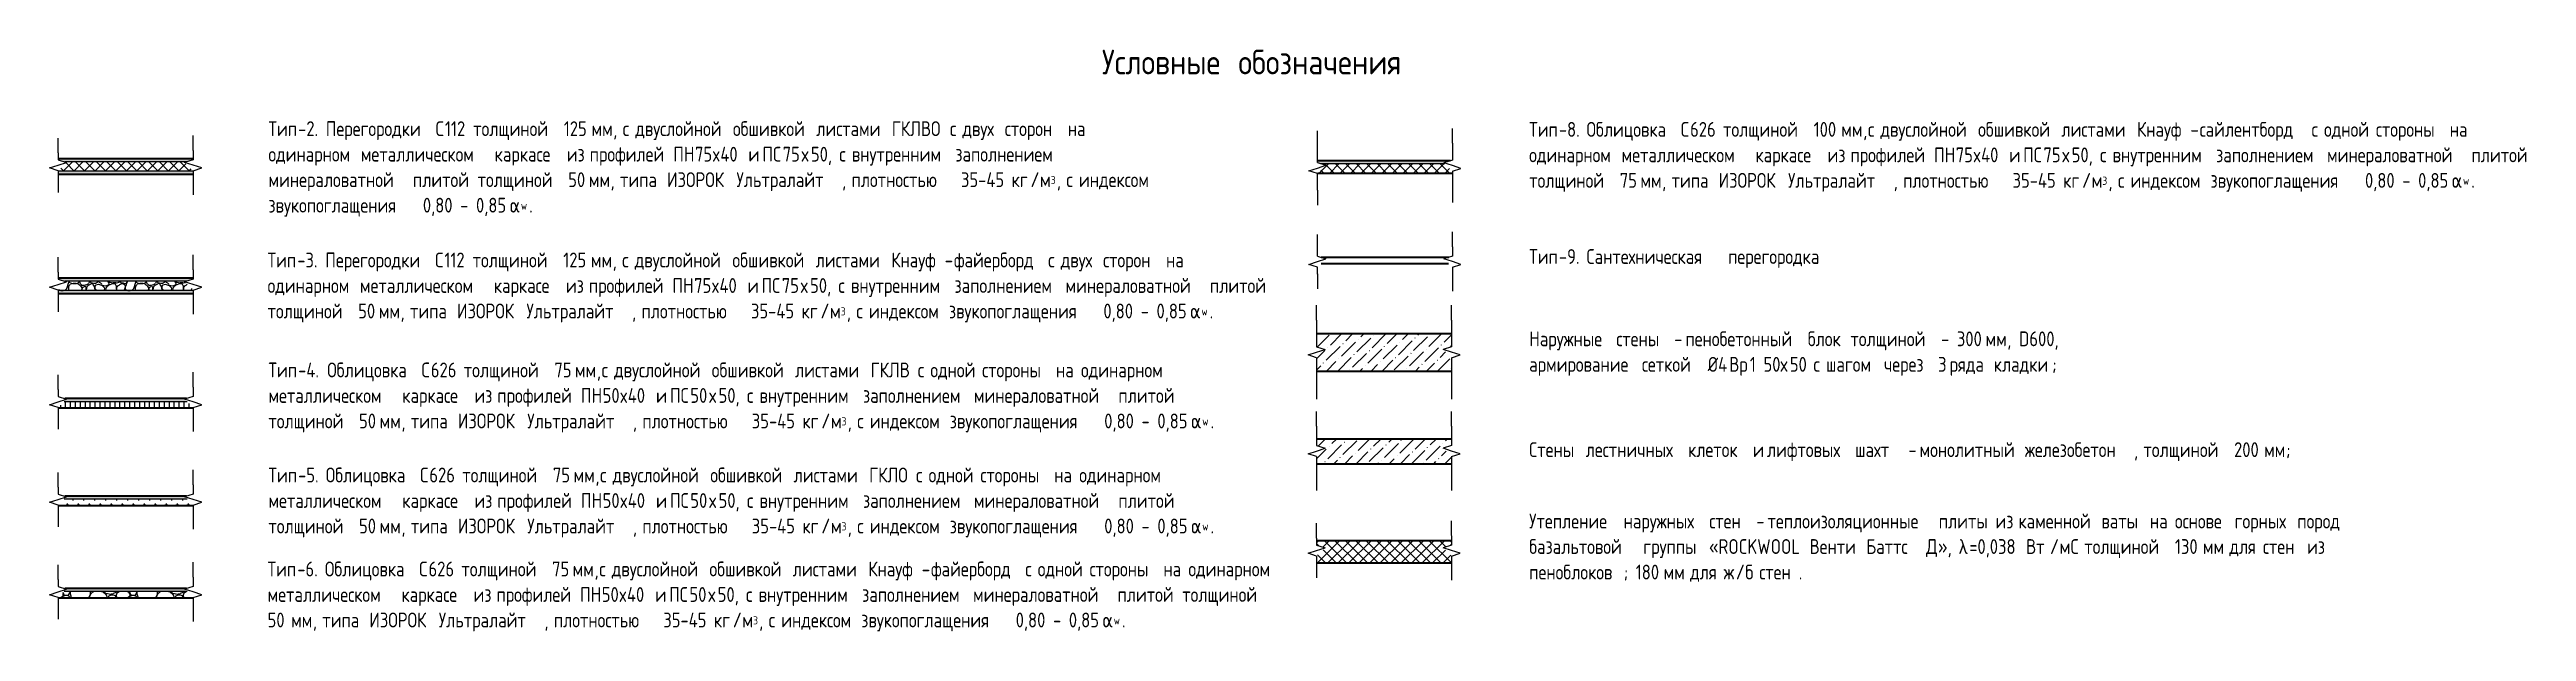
# Model space of a CAD drawing. Header units: millimetres. Extents: x -60946 to 138510, y -262288 to 24501.
# Drawn here: x 70230 to 90279, y -94859 to -90151 of the extents above; entities that cross this region are included whole.
import ezdxf

# ---------------------------------------------------------------- set-up
doc = ezdxf.new("R2010")
doc.units = ezdxf.units.MM
for name, color, linetype, lineweight in [('Аннотация', 7, 'Continuous', 20), ('Стены разрез', 7, 'Continuous', 35), ('Стены штриховка', 7, 'Continuous', 9), ('Узлы', 7, 'Continuous', 18)]:
    doc.layers.add(name, color=color, linetype=linetype, lineweight=lineweight)
doc.styles.add('GOST Common_3', font='', dxfattribs={"width": 0.9, "height": 200})
doc.styles.add('GOST Common_5', font='', dxfattribs={"width": 0.85, "height": 250})
doc.styles.add('GOST Common_6', font='', dxfattribs={"width": 0.9, "height": 140})
doc.styles.add('GOST Common_7', font='', dxfattribs={"width": 0.9, "height": 120})
doc.styles.add('GOST Common_8', font='', dxfattribs={"width": 0.9, "height": 66.601161})
doc.styles.get('GOST Common_3').set_extended_font_data('GOST Common')
doc.styles.get('GOST Common_5').set_extended_font_data('GOST Common')
doc.styles.get('GOST Common_6').set_extended_font_data('GOST Common')
doc.styles.get('GOST Common_7').set_extended_font_data('GOST Common')
doc.styles.get('GOST Common_8').set_extended_font_data('GOST Common')
pattern_1 = [(45, (0, 0), (-42.4264, 42.4264), []), (135, (0, 0), (-42.4264, -42.4264), [])]
pattern_2 = [(306.87, (108.35, 303.37), (541.7322, -541.7306), [27.087, -2681.57]), (333.435, (97.5, 308.79), (541.731, 0.0009), [12.113, -1199.234]), (345.964, (75.84, 314.2), (541.7307, 0.0023), [22.336, -2211.28]), (206.565, (86.68, 140.85), (-541.732, -541.731), [12.113, -1199.234]), (206.565, (108.35, 151.69), (-541.732, -541.731), [24.227, -1187.12]), (225, (119.2, 162.5), (6e-14, -541.731), [15.32, -750.8]), (270, (119.2, 173.35), (541.73, 3e-14), [10.835, -530.897]), (288.435, (113.76, 189.6), (541.7317, -1083.462), [17.13, -1695.973]), (315, (102.93, 200.44), (541.731, 0), [15.32, -750.8]), (348.69, (75.84, 205.86), (541.731, -0.0008), [27.623, -2734.675]), (116.565, (135.43, 260.03), (-541.731, 541.732), [24.227, -1187.12]), (90, (135.43, 243.8), (-541.73, 3e-14), [16.25, -525.48]), (63.435, (124.6, 222.1), (-0.0009, 541.731), [24.227, -1187.12]), (26.565, (102.93, 211.28), (541.732, 541.731), [24.227, -1187.12]), (11.31, (75.84, 205.86), (2166.9244, 541.7336), [27.623, -2734.675]), (0, (43.34, 205.86), (0, 541.73), [32.504, -509.227]), (26.565, (151.69, 260.03), (541.732, 541.731), [24.227, -1187.12]), (45, (140.85, 249.2), (0, 541.731), [15.32, -750.8]), (63.435, (130.01, 227.53), (-0.0009, 541.731), [24.227, -1187.12]), (75.964, (124.6, 205.86), (-0.0023, 541.7307), [22.336, -2211.28]), (90, (124.6, 184.2), (-541.73, 3e-14), [21.67, -520.06]), (104.036, (130.01, 162.52), (-541.724, 1625.1954), [22.336, -2211.28]), (135, (140.85, 151.7), (-541.731, 6e-14), [15.32, -750.8]), (153.435, (162.52, 140.85), (-541.731, -0.0009), [24.227, -1187.12]), (288.435, (227.53, 362.96), (541.7317, -1083.462), [17.13, -1695.973]), (296.565, (222.1, 373.8), (541.731, -541.732), [12.113, -1199.234]), (315, (216.7, 379.2), (541.731, 0), [7.66, -758.46]), (0, (211.3, 379.2), (0, 541.73), [5.417, -536.314]), (18.435, (195.02, 373.8), (1083.462, 541.7317), [17.13, -1695.973]), (26.565, (184.2, 368.38), (541.732, 541.731), [12.113, -1199.234]), (71.565, (178.77, 352.12), (0.0008, 541.7307), [17.13, -1695.973]), (90, (178.77, 325.04), (-541.73, 3e-14), [27.087, -514.645]), (135, (97.5, 362.96), (-541.731, 6e-14), [7.66, -758.46]), (123.69, (108.35, 346.71), (-541.7304, 541.732), [19.532, -1933.707]), (90, (108.35, 335.9), (-541.73, 3e-14), [10.835, -530.897]), (63.435, (102.93, 325.04), (-0.0009, 541.731), [12.113, -1199.234]), (18.435, (86.68, 319.62), (1083.462, 541.7317), [17.13, -1695.973]), (0, (59.6, 319.6), (0, 541.73), [27.087, -514.645]), (326.31, (43.34, 330.46), (1083.4632, -541.7303), [19.532, -1933.707]), (0, (43.34, 314.2), (0, 541.73), [32.504, -509.227]), (14.036, (21.67, 308.79), (1625.1954, 541.724), [22.336, -2211.28]), (30.964, (-5.42, 292.535), (1625.1892, 1083.4693), [31.588, -3127.22]), (45, (-21.67, 276.3), (0, 541.731), [22.984, -743.14]), (71.565, (-27.09, 260.03), (0.0008, 541.7307), [17.13, -1695.973]), (90, (-27.1, 243.8), (-541.73, 3e-14), [16.25, -525.48]), (108.435, (-21.67, 227.53), (-541.7317, 1083.462), [17.13, -1695.973]), (108.435, (-16.25, 211.28), (-541.7317, 1083.462), [17.13, -1695.973]), (165.964, (5.42, 205.86), (-541.7307, -0.0023), [22.336, -2211.28]), (180, (43.34, 205.86), (-7e-14, -541.73), [37.92, -503.81]), (303.69, (249.2, 520.06), (541.7304, -541.732), [19.532, -1933.707]), (326.31, (232.94, 530.9), (1083.4632, -541.7303), [19.532, -1933.707]), (0, (216.7, 530.9), (0, 541.73), [16.25, -525.48]), (14.036, (195.02, 525.48), (1625.1954, 541.724), [22.336, -2211.28]), (33.69, (178.77, 514.64), (541.732, 541.7304), [19.532, -1933.707]), (56.31, (167.94, 498.4), (541.7303, 1083.4632), [19.532, -1933.707]), (75.964, (162.52, 476.72), (-0.0023, 541.7307), [22.336, -2211.28]), (104.036, (167.94, 455.05), (-541.724, 1625.1954), [22.336, -2211.28]), (135, (173.35, 449.64), (-541.731, 6e-14), [7.66, -758.46]), (168.69, (200.44, 444.22), (-541.731, 0.0008), [27.623, -2734.675]), (161.565, (135.43, 460.47), (-541.7307, 0.0008), [17.13, -1695.973]), (180, (146.27, 460.47), (-7e-14, -541.73), [10.835, -530.897]), (206.565, (157.1, 465.9), (-541.732, -541.731), [12.113, -1199.234]), (243.435, (162.52, 476.72), (0.0009, -541.731), [12.113, -1199.234]), (161.565, (157.1, 585.07), (-541.731, 0.0008), [17.13, -1695.973]), (123.69, (167.94, 568.82), (-541.7304, 541.732), [19.532, -1933.707]), (101.31, (173.35, 541.73), (-541.7336, 2166.9244), [27.623, -2734.675]), (90, (173.35, 514.64), (-541.73, 3e-14), [27.087, -514.645]), (71.565, (167.94, 498.4), (0.0008, 541.731), [17.13, -1695.973]), (14.036, (178.77, 579.65), (1625.1954, 541.724), [22.336, -2211.28]), (63.435, (173.35, 568.82), (-0.0009, 541.731), [12.113, -1199.234]), (90, (173.35, 547.15), (-541.73, 3e-14), [21.67, -520.06]), (135, (184.2, 536.3), (-541.731, 6e-14), [15.32, -750.8]), (165.964, (205.86, 530.9), (-541.7307, -0.0023), [22.336, -2211.28]), (180, (232.94, 530.9), (-7e-14, -541.73), [27.087, -514.645]), (206.565, (243.78, 536.31), (-541.732, -541.731), [12.113, -1199.234]), (243.435, (249.2, 547.15), (0.0009, -541.731), [12.113, -1199.234]), (270, (249.2, 558), (541.73, 3e-14), [10.835, -530.897]), (315, (232.94, 574.24), (541.731, 0), [22.984, -743.14]), (341.565, (200.44, 585.07), (541.731, -0.0008), [34.26, -1678.84]), (270, (265.45, 487.56), (541.73, 3e-14), [10.835, -530.897]), (288.435, (260.03, 503.81), (541.7317, -1083.462), [17.13, -1695.973]), (26.565, (119.18, 579.65), (541.732, 541.731), [24.227, -1187.12]), (45, (108.35, 568.8), (0, 541.731), [15.32, -750.8]), (78.69, (102.93, 541.73), (0.0008, 541.731), [27.623, -2734.675]), (90, (102.93, 514.64), (-541.73, 3e-14), [27.087, -514.645]), (90, (102.93, 498.4), (-541.73, 3e-14), [16.25, -525.48]), (108.435, (108.35, 482.14), (-541.7317, 1083.462), [17.13, -1695.973]), (123.69, (119.18, 465.89), (-541.7304, 541.732), [19.532, -1933.707]), (168.69, (200.44, 444.22), (-541.731, 0.0008), [27.623, -2734.675]), (180, (222.1, 444.2), (-7e-14, -541.73), [21.67, -520.06]), (198.435, (238.36, 449.64), (-1083.462, -541.7317), [17.13, -1695.973]), (225, (254.6, 465.9), (6e-14, -541.731), [22.984, -743.14]), (225, (265.45, 476.72), (6e-14, -541.731), [15.32, -750.8]), (168.69, (130.01, 368.38), (-541.731, 0.0008), [27.623, -2734.675]), (180, (151.7, 368.4), (-7e-14, -541.73), [21.67, -520.06]), (188.13, (189.606, 373.795), (-3250.3877, -541.725), [38.306, -3792.312]), (225, (205.86, 390.05), (6e-14, -541.731), [22.984, -743.14]), (270, (205.86, 406.3), (541.73, 3e-14), [16.25, -525.48]), (288.435, (200.44, 422.55), (541.7317, -1083.462), [17.13, -1695.973]), (315, (178.77, 444.22), (541.731, 0), [30.645, -735.48]), (341.565, (162.52, 449.64), (541.7307, -0.0008), [17.13, -1695.973]), (345.964, (140.85, 455.05), (541.7307, 0.0023), [22.336, -2211.28]), (0, (119.2, 455.05), (0, 541.73), [21.67, -520.06]), (18.435, (102.93, 449.64), (1083.462, 541.7317), [17.13, -1695.973]), (33.69, (86.68, 438.8), (541.732, 541.7304), [19.532, -1933.707]), (45, (75.84, 427.97), (0, 541.731), [15.32, -750.8]), (90, (75.84, 406.3), (-541.73, 3e-14), [21.67, -520.06]), (108.435, (81.26, 390.05), (-541.7317, 1083.462), [17.13, -1695.973]), (116.565, (86.68, 379.2), (-541.731, 541.732), [12.113, -1199.234]), (161.565, (102.93, 373.8), (-541.7307, 0.0008), [17.13, -1695.973]), (291.801, (260.03, 108.35), (541.7237, -1083.4667), [29.173, -2888.14]), (270, (260.03, 130), (541.73, 3e-14), [21.67, -520.06]), (251.565, (265.45, 146.27), (-0.0008, -541.7307), [17.13, -1695.973]), (213.69, (281.7, 157.1), (-541.732, -541.7304), [19.532, -1933.707]), (198.435, (297.95, 162.52), (-1083.462, -541.7317), [17.13, -1695.973]), (180, (325.04, 162.5), (-7e-14, -541.73), [27.087, -514.645]), (153.435, (346.7, 151.69), (-541.731, -0.0009), [24.227, -1187.12]), (135, (357.54, 140.85), (-541.731, 6e-14), [15.32, -750.8]), (135, (373.8, 124.6), (-541.731, 6e-14), [22.984, -743.14]), (104.036, (379.21, 102.93), (-541.724, 1625.1954), [22.336, -2211.28]), (90, (379.2, 81.26), (-541.73, 3e-14), [21.67, -520.06]), (63.435, (368.38, 59.6), (-0.0009, 541.731), [24.227, -1187.12]), (14.036, (346.71, 54.17), (1625.1954, 541.724), [22.336, -2211.28]), (0, (319.6, 54.2), (0, 541.73), [27.087, -514.645]), (348.69, (292.54, 59.59), (541.731, -0.0008), [27.623, -2734.675]), (326.31, (276.28, 70.42), (1083.4632, -541.7303), [19.532, -1933.707]), (296.565, (270.87, 81.26), (541.731, -541.732), [12.113, -1199.234]), (45, (232.94, 379.2), (0, 541.731), [7.66, -758.46]), (0, (222.1, 379.2), (0, 541.73), [10.835, -530.897]), (315, (211.28, 390.05), (541.731, 0), [15.32, -750.8]), (281.31, (205.86, 417.13), (541.7336, -2166.9244), [27.623, -2734.675]), (0, (216.7, 438.8), (0, 541.73), [16.25, -525.48]), (45, (205.86, 427.97), (0, 541.731), [15.32, -750.8]), (90, (205.86, 417.13), (-541.73, 3e-14), [10.835, -530.897]), (135, (108.35, 471.3), (-541.731, 6e-14), [15.32, -750.8]), (90, (108.35, 460.47), (-541.73, 3e-14), [10.835, -530.897]), (63.435, (102.93, 449.64), (-0.0009, 541.731), [12.113, -1199.234]), (18.435, (86.68, 444.22), (1083.462, 541.7317), [17.13, -1695.973]), (0, (70.4, 444.2), (0, 541.73), [16.25, -525.48]), (0, (422.55, 270.87), (0, 541.73), [5.417, -536.314]), (333.435, (411.72, 276.28), (541.731, 0.0009), [12.113, -1199.234]), (333.435, (400.88, 281.7), (541.731, 0.0009), [12.113, -1199.234]), (296.565, (395.46, 292.54), (541.731, -541.732), [12.113, -1199.234]), (270, (395.46, 303.37), (541.73, 3e-14), [10.835, -530.897]), (251.565, (400.88, 319.62), (-0.0008, -541.7307), [17.13, -1695.973]), (225, (406.3, 325.04), (6e-14, -541.731), [7.66, -758.46]), (180, (411.7, 325.04), (-7e-14, -541.73), [5.417, -536.314]), (45, (400.9, 346.7), (0, 541.731), [15.32, -750.8]), (0, (390.05, 346.7), (0, 541.73), [10.835, -530.897]), (341.565, (335.87, 362.96), (541.7307, -0.0008), [17.13, -1695.973]), (315, (325.04, 373.8), (541.731, 0), [15.32, -750.8]), (270, (325.04, 384.63), (541.73, 3e-14), [10.835, -530.897]), (243.435, (330.46, 395.46), (0.0009, -541.731), [12.113, -1199.234]), (153.435, (287.12, 390.05), (-541.731, -0.0009), [12.113, -1199.234]), (146.31, (303.37, 379.21), (-1083.4632, 541.7303), [19.532, -1933.707]), (90, (303.37, 368.4), (-541.73, 3e-14), [10.835, -530.897]), (63.435, (297.95, 357.54), (-0.0009, 541.731), [12.113, -1199.234]), (45, (292.54, 352.12), (0, 541.731), [7.66, -758.46]), (18.435, (249.2, 335.87), (1083.462, 541.7317), [17.13, -1695.973]), (333.435, (238.36, 341.3), (541.731, 0.0009), [12.113, -1199.234]), (296.565, (232.94, 352.12), (541.731, -541.732), [12.113, -1199.234]), (180, (227.5, 265.45), (-7e-14, -541.73), [10.835, -530.897]), (206.565, (238.36, 270.87), (-541.732, -541.731), [12.113, -1199.234]), (251.565, (243.78, 287.12), (-0.0008, -541.7307), [17.13, -1695.973]), (270, (243.8, 308.8), (541.73, 3e-14), [21.67, -520.06]), (116.565, (341.3, 222.1), (-541.731, 541.732), [12.113, -1199.234]), (104.036, (346.71, 200.44), (-541.724, 1625.1954), [22.336, -2211.28]), (90, (346.7, 184.2), (-541.73, 3e-14), [16.25, -525.48]), (45, (335.87, 173.35), (0, 541.731), [15.32, -750.8]), (18.435, (319.62, 167.94), (1083.462, 541.7317), [17.13, -1695.973]), (0, (297.95, 167.94), (0, 541.73), [21.67, -520.06]), (333.435, (287.12, 173.35), (541.731, 0.0009), [12.113, -1199.234]), (0, (395.46, 108.35), (0, 541.73), [5.417, -536.314]), (26.565, (384.63, 102.93), (541.732, 541.731), [12.113, -1199.234]), (63.435, (379.2, 92.1), (-0.0009, 541.731), [12.113, -1199.234]), (90, (379.2, 81.26), (-541.73, 3e-14), [10.835, -530.897]), (90, (379.2, 65), (-541.73, 3e-14), [16.25, -525.48]), (116.565, (384.63, 54.17), (-541.731, 541.732), [12.113, -1199.234]), (123.69, (287.12, 54.17), (-541.7304, 541.732), [19.532, -1933.707]), (90, (287.1, 48.76), (-541.73, 3e-14), [5.417, -536.314]), (168.69, (287.12, 243.78), (-541.731, 0.0008), [27.623, -2734.675]), (189.462, (319.62, 249.2), (-2708.6592, -541.7159), [32.952, -3262.27]), (198.435, (352.12, 260.03), (-1083.462, -541.7317), [34.262, -1678.842]), (210.964, (379.21, 276.28), (-1625.1892, -1083.4693), [31.588, -3127.22]), (233.13, (395.46, 297.95), (-1083.4653, -1625.1913), [27.087, -2681.57]), (270, (395.46, 330.46), (541.73, 3e-14), [32.504, -509.227]), (288.435, (390.05, 346.7), (541.7317, -1083.462), [17.13, -1695.973]), (333.435, (368.38, 357.54), (541.731, 0.0009), [24.227, -1187.12]), (0, (330.46, 357.54), (0, 541.73), [37.92, -503.81]), (8.13, (292.535, 352.125), (3250.3877, 541.725), [38.306, -3792.312]), (21.801, (265.45, 341.29), (1083.4667, 541.7237), [29.173, -2888.14]), (45, (249.2, 325.04), (0, 541.731), [22.984, -743.14]), (78.69, (243.78, 297.95), (0.0008, 541.731), [27.623, -2734.675]), (90, (243.8, 276.3), (-541.73, 3e-14), [21.67, -520.06]), (108.435, (249.2, 260.03), (-541.7317, 1083.462), [17.13, -1695.973]), (135, (260.03, 249.2), (-541.731, 6e-14), [15.32, -750.8]), (180, (189.6, 270.87), (-7e-14, -541.73), [16.25, -525.48]), (167.471, (238.36, 260.03), (-2708.65425, 541.7403), [49.945, -4944.57]), (143.13, (260.03, 243.78), (-1625.1913, 1083.4653), [27.087, -2681.57]), (135, (265.45, 238.36), (-541.731, 6e-14), [7.66, -758.46]), (111.801, (276.28, 211.28), (-541.7237, 1083.4667), [29.173, -2888.14]), (90, (276.3, 189.6), (-541.73, 3e-14), [21.67, -520.06]), (90, (276.3, 167.94), (-541.73, 3e-14), [21.67, -520.06]), (71.565, (270.87, 151.69), (0.0008, 541.7307), [17.13, -1695.973]), (33.69, (254.61, 140.85), (541.732, 541.7304), [19.532, -1933.707]), (14.036, (232.94, 135.43), (1625.1954, 541.724), [22.336, -2211.28]), (0, (205.86, 135.43), (0, 541.73), [27.087, -514.645]), (352.875, (162.52, 140.85), (541.73125, -0.00034), [43.676, -4323.9]), (270, (498.4, 362.96), (541.73, 3e-14), [16.25, -525.48]), (288.435, (492.98, 379.21), (541.7317, -1083.462), [17.13, -1695.973]), (303.69, (482.14, 395.46), (541.7304, -541.732), [19.532, -1933.707]), (315, (471.3, 406.3), (541.731, 0), [15.32, -750.8]), (0, (449.64, 406.3), (0, 541.73), [21.67, -520.06]), (14.036, (427.97, 400.88), (1625.1954, 541.724), [22.336, -2211.28]), (56.31, (417.13, 384.63), (541.7303, 1083.4632), [19.532, -1933.707]), (75.964, (411.72, 362.96), (-0.0023, 541.7307), [22.336, -2211.28]), (270, (411.7, 384.63), (541.73, 3e-14), [16.25, -525.48]), (284.036, (406.3, 406.3), (541.724, -1625.1954), [22.336, -2211.28]), (303.69, (395.46, 422.55), (541.7304, -541.732), [19.532, -1933.707]), (333.435, (384.63, 427.97), (541.731, 0.0009), [12.113, -1199.234]), (0, (368.4, 427.97), (0, 541.73), [16.25, -525.48]), (18.435, (352.12, 422.55), (1083.462, 541.7317), [17.13, -1695.973]), (45, (341.3, 411.7), (0, 541.731), [15.32, -750.8]), (236.31, (352.12, 433.38), (-541.7303, -1083.4632), [19.532, -1933.707]), (270, (352.1, 449.64), (541.73, 3e-14), [16.25, -525.48]), (270, (352.1, 460.47), (541.73, 3e-14), [10.835, -530.897]), (303.69, (341.29, 476.72), (541.7304, -541.732), [19.532, -1933.707]), (333.435, (330.46, 482.14), (541.731, 0.0009), [12.113, -1199.234]), (0, (308.8, 482.14), (0, 541.73), [21.67, -520.06]), (14.036, (287.12, 476.72), (1625.1954, 541.724), [22.336, -2211.28]), (210.964, (384.63, 525.48), (-1625.1892, -1083.4693), [31.588, -3127.22]), (201.801, (411.72, 536.31), (-1083.4667, -541.7237), [29.173, -2888.14]), (180, (427.97, 536.3), (-7e-14, -541.73), [16.25, -525.48]), (173.66, (476.723, 530.897), (-541.73135, -0.0016), [49.056, -4856.53]), (161.565, (492.98, 525.48), (-541.7307, 0.0008), [17.13, -1695.973]), (116.565, (503.8, 503.8), (-541.731, 541.732), [24.227, -1187.12]), (111.801, (514.64, 476.72), (-541.7237, 1083.4667), [29.173, -2888.14]), (104.036, (520.06, 455.05), (-541.724, 1625.1954), [22.336, -2211.28]), (90, (520.06, 438.8), (-541.73, 3e-14), [16.25, -525.48]), (45, (498.4, 417.13), (0, 541.731), [30.645, -735.48]), (0, (471.3, 417.13), (0, 541.73), [27.087, -514.645]), (352.875, (427.97, 422.55), (541.73125, -0.00034), [43.676, -4323.9]), (344.055, (390.046, 433.385), (2166.9286, -541.7157), [39.44, -3904.424]), (321.34, (362.96, 455.05), (2166.919, -1625.2008), [34.688, -3434.084]), (296.565, (352.12, 476.72), (541.731, -541.732), [24.227, -1187.12]), (270, (352.1, 493), (541.73, 3e-14), [16.25, -525.48]), (251.565, (357.54, 509.23), (-0.0008, -541.7307), [17.13, -1695.973]), (116.565, (130.01, 281.7), (-541.731, 541.732), [24.227, -1187.12]), (146.31, (146.27, 270.87), (-1083.4632, 541.7303), [19.532, -1933.707]), (180, (162.5, 270.87), (-7e-14, -541.73), [16.25, -525.48]), (198.435, (178.77, 276.28), (-1083.462, -541.7317), [17.13, -1695.973]), (243.435, (184.2, 287.12), (0.0009, -541.731), [12.113, -1199.234]), (281.31, (178.77, 314.2), (541.7336, -2166.9244), [27.623, -2734.675]), (296.565, (227.53, 43.34), (541.731, -541.732), [12.113, -1199.234]), (315, (216.7, 54.17), (541.731, 0), [15.32, -750.8]), (333.435, (205.86, 59.6), (541.731, 0.0009), [12.113, -1199.234]), (315, (200.44, 65), (541.731, 0), [7.66, -758.46]), (288.435, (238.36, 325.04), (541.7317, -1083.462), [17.13, -1695.973]), (284.036, (232.94, 346.71), (541.724, -1625.1954), [22.336, -2211.28]), (90, (178.77, 325.04), (-541.73, 3e-14), [21.67, -520.06]), (101.31, (184.19, 297.95), (-541.7336, 2166.9244), [27.623, -2734.675]), (123.69, (195.02, 281.7), (-541.7304, 541.732), [19.532, -1933.707]), (135, (205.86, 270.87), (-541.731, 6e-14), [15.32, -750.8]), (153.435, (216.7, 265.45), (-541.731, -0.0009), [12.113, -1199.234]), (270, (189.6, 113.76), (541.73, 3e-14), [21.67, -520.06]), (270, (189.6, 124.6), (541.73, 3e-14), [10.835, -530.897]), (315, (178.77, 135.43), (541.731, 0), [15.32, -750.8]), (341.565, (162.52, 140.85), (541.7307, -0.0008), [17.13, -1695.973]), (18.435, (146.27, 135.43), (1083.462, 541.7317), [17.13, -1695.973]), (26.565, (135.43, 130.01), (541.732, 541.731), [12.113, -1199.234]), (63.435, (130.01, 119.18), (-0.0009, 541.731), [12.113, -1199.234]), (90, (130, 113.76), (-541.73, 3e-14), [5.417, -536.314]), (101.31, (135.43, 86.68), (-541.7336, 2166.9244), [27.623, -2734.675]), (90, (135.43, 65), (-541.73, 3e-14), [21.67, -520.06]), (116.565, (140.85, 54.17), (-541.731, 541.732), [12.113, -1199.234]), (165.964, (162.52, 48.76), (-541.7307, -0.0023), [22.336, -2211.28]), (180, (173.35, 48.76), (-7e-14, -541.73), [10.835, -530.897]), (213.69, (189.6, 59.59), (-541.732, -541.7304), [19.532, -1933.707]), (225, (195.02, 65), (6e-14, -541.731), [7.66, -758.46]), (270, (195, 75.84), (541.73, 3e-14), [10.835, -530.897]), (288.435, (189.6, 92.1), (541.7317, -1083.462), [17.13, -1695.973]), (270, (97.5, 563.4), (541.73, 3e-14), [27.087, -514.645]), (315, (92.1, 568.8), (541.731, 0), [7.66, -758.46]), (0, (86.7, 568.8), (0, 541.73), [5.417, -536.314]), (26.565, (75.84, 563.4), (541.732, 541.731), [12.113, -1199.234]), (45, (70.42, 558), (0, 541.731), [7.66, -758.46]), (71.565, (65, 541.73), (0.0008, 541.731), [17.13, -1695.973]), (90, (54.2, 503.8), (-541.73, 3e-14), [10.835, -530.897]), (116.565, (59.6, 492.98), (-541.731, 541.732), [12.113, -1199.234]), (153.435, (70.42, 487.56), (-541.731, -0.0009), [12.113, -1199.234]), (180, (75.84, 487.56), (-7e-14, -541.73), [5.417, -536.314]), (198.435, (92.1, 492.98), (-1083.462, -541.7317), [17.13, -1695.973]), (243.435, (97.5, 503.8), (0.0009, -541.731), [12.113, -1199.234]), (251.565, (102.93, 520.06), (-0.0008, -541.731), [17.13, -1695.973]), (288.435, (97.51, 536.31), (541.7317, -1083.462), [17.13, -1695.973]), (71.565, (59.59, 525.48), (0.0008, 541.731), [17.13, -1695.973]), (180, (27.1, 493), (-7e-14, -541.73), [32.504, -509.227]), (198.435, (43.34, 498.4), (-1083.462, -541.7317), [17.13, -1695.973]), (236.31, (54.17, 514.64), (-541.7303, -1083.4632), [19.532, -1933.707]), (243.435, (59.6, 525.48), (0.0009, -541.731), [12.113, -1199.234]), (255.964, (65.01, 547.15), (0.0023, -541.7307), [22.336, -2211.28]), (270, (65, 558), (541.73, 3e-14), [10.835, -530.897]), (303.69, (54.17, 574.24), (541.7304, -541.732), [19.532, -1933.707]), (326.31, (37.92, 585.07), (1083.4632, -541.7303), [19.532, -1933.707]), (341.565, (362.96, 211.28), (541.7307, -0.0008), [17.13, -1695.973]), (333.435, (352.12, 216.7), (541.731, 0.0009), [12.113, -1199.234]), (71.565, (433.38, 65), (0.0008, 541.7307), [17.13, -1695.973]), (63.435, (427.97, 54.17), (-0.0009, 541.731), [12.113, -1199.234]), (45, (422.55, 48.76), (0, 541.731), [7.66, -758.46]), (0, (417.13, 48.76), (0, 541.73), [5.417, -536.314]), (0, (411.7, 48.76), (0, 541.73), [5.417, -536.314]), (333.435, (400.88, 54.17), (541.731, 0.0009), [12.113, -1199.234]), (0, (384.63, 54.2), (0, 541.73), [16.25, -525.48]), (153.435, (411.72, 102.93), (-541.731, -0.0009), [12.113, -1199.234]), (180, (417.13, 102.93), (-7e-14, -541.73), [5.417, -536.314]), (146.31, (433.38, 92.1), (-1083.4632, 541.7303), [19.532, -1933.707]), (116.565, (438.8, 81.26), (-541.731, 541.732), [12.113, -1199.234]), (251.565, (243.78, 400.88), (-0.0008, -541.7307), [17.13, -1695.973]), (270, (243.8, 422.55), (541.73, 3e-14), [21.67, -520.06]), (303.69, (232.94, 438.8), (541.7304, -541.732), [19.532, -1933.707]), (180, (406.3, 205.86), (-7e-14, -541.73), [27.087, -514.645]), (191.31, (433.38, 211.28), (-2166.9244, -541.7336), [27.623, -2734.675]), (216.87, (455.05, 227.53), (-541.7306, -541.7322), [27.087, -2681.57]), (270, (455.05, 243.8), (541.73, 3e-14), [16.25, -525.48]), (303.69, (444.22, 260.03), (541.7304, -541.732), [19.532, -1933.707]), (338.199, (417.13, 270.87), (1625.1972, -541.7194), [29.173, -2888.14]), (0, (390.05, 270.87), (0, 541.73), [27.087, -514.645]), (14.036, (368.38, 265.45), (1625.1954, 541.724), [22.336, -2211.28]), (33.69, (352.12, 254.61), (541.732, 541.7304), [19.532, -1933.707]), (71.565, (346.7, 238.36), (0.0008, 541.7307), [17.13, -1695.973]), (90, (346.7, 227.5), (-541.73, 3e-14), [10.835, -530.897]), (116.565, (352.12, 216.7), (-541.731, 541.732), [12.113, -1199.234]), (180, (75.84, 32.5), (-7e-14, -541.73), [5.417, -536.314]), (180, (81.26, 32.5), (-7e-14, -541.73), [5.417, -536.314]), (194.036, (102.93, 37.92), (-1625.1954, -541.724), [22.336, -2211.28]), (213.69, (119.18, 48.76), (-541.732, -541.7304), [19.532, -1933.707]), (243.435, (130.01, 70.42), (0.0009, -541.731), [24.227, -1187.12]), (270, (130, 102.93), (541.73, 3e-14), [32.504, -509.227]), (281.31, (124.6, 130.01), (541.7336, -2166.9244), [27.623, -2734.675]), (315, (113.76, 140.85), (541.731, 0), [15.32, -750.8]), (0, (92.1, 140.85), (0, 541.73), [21.67, -520.06]), (21.801, (65.01, 130.01), (1083.4667, 541.7237), [29.173, -2888.14]), (53.13, (48.76, 108.35), (1083.4653, 1625.1913), [27.087, -2681.57]), (75.964, (43.34, 86.68), (-0.0023, 541.7307), [22.336, -2211.28]), (104.036, (48.76, 65.01), (-541.724, 1625.1954), [22.336, -2211.28]), (108.435, (54.17, 48.76), (-541.7317, 1083.462), [17.13, -1695.973]), (135, (70.42, 32.5), (-541.731, 6e-14), [22.984, -743.14]), (206.565, (438.8, 276.28), (-541.732, -541.731), [12.113, -1199.234]), (243.435, (444.22, 287.12), (0.0009, -541.731), [12.113, -1199.234]), (284.036, (438.8, 308.79), (541.724, -1625.1954), [22.336, -2211.28]), (315, (427.97, 319.62), (541.731, 0), [15.32, -750.8]), (341.565, (411.72, 325.04), (541.7307, -0.0008), [17.13, -1695.973]), (180, (292.54, 482.14), (-7e-14, -541.73), [5.417, -536.314]), (180, (297.95, 482.14), (-7e-14, -541.73), [5.417, -536.314]), (194.036, (319.62, 487.56), (-1625.1954, -541.724), [22.336, -2211.28]), (213.69, (335.87, 498.4), (-541.732, -541.7304), [19.532, -1933.707]), (243.435, (346.7, 520.06), (0.0009, -541.731), [24.227, -1187.12]), (270, (346.7, 552.57), (541.73, 3e-14), [32.504, -509.227]), (281.31, (341.29, 579.65), (541.7336, -2166.9244), [27.623, -2734.675]), (315, (330.46, 590.5), (541.731, 0), [15.32, -750.8]), (0, (308.8, 590.5), (0, 541.73), [21.67, -520.06]), (21.801, (281.7, 579.65), (1083.4667, 541.7237), [29.173, -2888.14]), (53.13, (265.45, 557.98), (1083.4653, 1625.1913), [27.087, -2681.57]), (75.964, (260.03, 536.31), (-0.0023, 541.7307), [22.336, -2211.28]), (104.036, (265.45, 514.64), (-541.724, 1625.1954), [22.336, -2211.28]), (108.435, (270.87, 498.4), (-541.7317, 1083.462), [17.13, -1695.973]), (135, (287.1, 482.14), (-541.731, 6e-14), [22.984, -743.14]), (180, (16.25, 130), (-7e-14, -541.73), [5.417, -536.314]), (153.435, (27.09, 124.6), (-541.731, -0.0009), [12.113, -1199.234]), (135, (37.92, 113.76), (-541.731, 6e-14), [15.32, -750.8]), (90, (37.9, 102.93), (-541.73, 3e-14), [10.835, -530.897]), (108.435, (43.34, 86.68), (-541.7317, 1083.462), [17.13, -1695.973]), (90, (43.34, 65), (-541.73, 3e-14), [21.67, -520.06]), (63.435, (37.92, 54.17), (-0.0009, 541.731), [12.113, -1199.234]), (18.435, (21.67, 48.76), (1083.462, 541.7317), [17.13, -1695.973]), (0, (0, 48.76), (0, 541.73), [21.67, -520.06]), (0, (-10.84, 48.76), (0, 541.73), [10.835, -530.897]), (341.565, (-27.09, 54.17), (541.7307, -0.0008), [17.13, -1695.973]), (315, (-37.92, 65), (541.731, 0), [15.32, -750.8]), (243.435, (-32.5, 75.84), (0.0009, -541.731), [12.113, -1199.234]), (270, (-32.5, 97.5), (541.73, 3e-14), [21.67, -520.06]), (225, (-21.67, 108.35), (6e-14, -541.731), [15.32, -750.8]), (216.87, (0, 124.6), (-541.7306, -541.7322), [27.087, -2681.57]), (206.565, (10.84, 130.01), (-541.732, -541.731), [12.113, -1199.234]), (341.565, (319.62, 238.36), (541.7307, -0.0008), [17.13, -1695.973]), (0, (297.95, 238.36), (0, 541.73), [21.67, -520.06]), (26.565, (287.12, 232.94), (541.732, 541.731), [12.113, -1199.234]), (63.435, (281.7, 222.1), (-0.0009, 541.731), [12.113, -1199.234]), (90, (281.7, 189.6), (-541.73, 3e-14), [32.504, -509.227]), (108.435, (287.12, 173.35), (-541.7317, 1083.462), [17.13, -1695.973]), (284.036, (189.6, 102.93), (541.724, -1625.1954), [22.336, -2211.28]), (251.565, (195.02, 119.18), (-0.0008, -541.7307), [17.13, -1695.973]), (243.435, (200.44, 130.01), (0.0009, -541.731), [12.113, -1199.234]), (194.036, (222.11, 135.43), (-1625.1954, -541.724), [22.336, -2211.28]), (180, (243.8, 135.43), (-7e-14, -541.73), [21.67, -520.06]), (135, (254.6, 124.6), (-541.731, 6e-14), [15.32, -750.8]), (108.435, (260.03, 108.35), (-541.7317, 1083.462), [17.13, -1695.973]), (108.435, (200.44, 65), (-541.7317, 1083.462), [17.13, -1695.973]), (165.964, (254.61, 27.09), (-541.7307, -0.0023), [22.336, -2211.28]), (194.036, (276.28, 32.5), (-1625.1954, -541.724), [22.336, -2211.28]), (236.31, (287.12, 48.76), (-541.7303, -1083.4632), [19.532, -1933.707]), (213.69, (265.45, 395.46), (-541.732, -541.7304), [19.532, -1933.707]), (180, (276.3, 395.46), (-7e-14, -541.73), [10.835, -530.897]), (270, (232.94, 362.96), (541.73, 3e-14), [10.835, -530.897]), (243.435, (238.36, 373.8), (0.0009, -541.731), [12.113, -1199.234]), (225, (249.2, 384.63), (6e-14, -541.731), [15.32, -750.8]), (291.801, (108.35, 330.46), (541.7237, -1083.4667), [29.173, -2888.14]), (270, (108.35, 352.1), (541.73, 3e-14), [21.67, -520.06]), (225, (119.2, 362.96), (6e-14, -541.731), [15.32, -750.8]), (206.565, (130.01, 368.38), (-541.732, -541.731), [12.113, -1199.234]), (180, (146.27, 368.4), (-7e-14, -541.73), [16.25, -525.48]), (161.565, (162.52, 362.96), (-541.7307, 0.0008), [17.13, -1695.973]), (135, (167.94, 357.54), (-541.731, 6e-14), [7.66, -758.46]), (104.036, (173.35, 335.87), (-541.724, 1625.1954), [22.336, -2211.28]), (104.036, (178.77, 314.2), (-541.724, 1625.1954), [22.336, -2211.28]), (284.036, (-5.42, 167.94), (541.724, -1625.1954), [22.336, -2211.28]), (255.964, (0, 189.6), (0.0023, -541.7307), [22.336, -2211.28]), (225, (10.84, 200.44), (6e-14, -541.731), [15.32, -750.8]), (194.036, (32.5, 205.86), (-1625.1954, -541.724), [22.336, -2211.28]), (180, (65, 205.86), (-7e-14, -541.73), [32.504, -509.227]), (14.036, (54.17, 130.01), (1625.1954, 541.724), [22.336, -2211.28]), (0, (32.5, 130), (0, 541.73), [21.67, -520.06]), (341.565, (16.25, 135.43), (541.7307, -0.0008), [17.13, -1695.973]), (326.31, (0, 146.27), (1083.4632, -541.7303), [19.532, -1933.707]), (225, (265.45, 471.3), (6e-14, -541.731), [22.984, -743.14]), (194.036, (287.12, 476.72), (-1625.1954, -541.724), [22.336, -2211.28]), (56.31, (330.46, 400.88), (541.7303, 1083.4632), [19.532, -1933.707]), (33.69, (314.2, 390.05), (541.732, 541.7304), [19.532, -1933.707]), (0, (297.95, 390.05), (0, 541.73), [16.25, -525.48]), (341.565, (281.7, 395.46), (541.7307, -0.0008), [17.13, -1695.973]), (341.565, (265.45, 400.88), (541.7307, -0.0008), [17.13, -1695.973]), (326.31, (249.2, 411.72), (1083.4632, -541.7303), [19.532, -1933.707]), (284.036, (243.78, 433.38), (541.724, -1625.1954), [22.336, -2211.28]), (255.964, (249.2, 455.05), (0.0023, -541.7307), [22.336, -2211.28]), (243.435, (411.72, 5.42), (0.0009, -541.731), [12.113, -1199.234]), (251.565, (417.13, 21.67), (-0.0008, -541.7307), [17.13, -1695.973]), (270, (417.13, 32.5), (541.73, 3e-14), [10.835, -530.897]), (315, (406.3, 43.34), (541.731, 0), [15.32, -750.8]), (333.435, (395.46, 48.76), (541.731, 0.0009), [12.113, -1199.234]), (0, (384.63, 48.76), (0, 541.73), [10.835, -530.897]), (26.565, (373.8, 43.34), (541.732, 541.731), [12.113, -1199.234]), (45, (368.38, 37.92), (0, 541.731), [7.66, -758.46]), (26.565, (357.54, 32.5), (541.732, 541.731), [12.113, -1199.234]), (56.31, (346.71, 16.25), (541.7303, 1083.4632), [19.532, -1933.707]), (90, (346.7, 5.4), (-541.73, 3e-14), [10.835, -530.897]), (108.435, (352.12, -10.84), (-541.7317, 1083.462), [17.13, -1695.973]), (165.964, (373.8, -16.25), (-541.7307, -0.0023), [22.336, -2211.28]), (180, (384.63, -16.25), (-7e-14, -541.73), [10.835, -530.897]), (206.565, (395.46, -10.84), (-541.732, -541.731), [12.113, -1199.234]), (206.565, (406.3, -5.42), (-541.732, -541.731), [12.113, -1199.234]), (243.435, (335.87, 406.3), (0.0009, -541.731), [12.113, -1199.234]), (225, (341.3, 411.7), (6e-14, -541.731), [7.66, -758.46]), (90, (411.7, 352.1), (-541.73, 3e-14), [16.25, -525.48]), (333.435, (-27.09, 503.8), (541.731, 0.0009), [24.227, -1187.12]), (296.565, (-37.92, 525.48), (541.731, -541.732), [24.227, -1187.12]), (288.435, (-43.34, 541.73), (541.7317, -1083.462), [17.13, -1695.973]), (270, (-43.34, 558), (541.73, 3e-14), [16.25, -525.48]), (251.565, (-37.92, 574.24), (-0.0008, -541.731), [17.13, -1695.973]), (225, (-27.1, 585.07), (6e-14, -541.731), [15.32, -750.8]), (194.036, (-5.42, 590.49), (-1625.1954, -541.724), [22.336, -2211.28]), (180, (16.25, 590.5), (-7e-14, -541.73), [21.67, -520.06]), (165.964, (37.92, 585.07), (-541.7307, -0.0023), [22.336, -2211.28]), (243.435, (422.55, 32.5), (0.0009, -541.731), [12.113, -1199.234]), (251.565, (427.97, 48.76), (-0.0008, -541.7307), [17.13, -1695.973]), (251.565, (438.8, 81.26), (-0.0008, -541.7307), [34.262, -1678.842]), (225, (455.05, 97.5), (6e-14, -541.731), [22.984, -743.14]), (206.565, (465.9, 102.93), (-541.732, -541.731), [12.113, -1199.234]), (180, (482.14, 102.93), (-7e-14, -541.73), [16.25, -525.48]), (146.31, (498.4, 92.1), (-1083.4632, 541.7303), [19.532, -1933.707]), (116.565, (503.8, 81.26), (-541.731, 541.732), [12.113, -1199.234]), (90, (503.8, 59.6), (-541.73, 3e-14), [21.67, -520.06]), (71.565, (498.4, 43.34), (0.0008, 541.7307), [17.13, -1695.973]), (71.565, (492.98, 27.09), (0.0008, 541.7307), [17.13, -1695.973]), (71.565, (487.56, 10.84), (0.0008, 541.7307), [17.13, -1695.973]), (45, (476.72, 0), (0, 541.731), [15.32, -750.8]), (14.036, (455.05, -5.42), (1625.1954, 541.724), [22.336, -2211.28]), (0, (438.8, -5.4), (0, 541.73), [16.25, -525.48]), (341.565, (422.55, 0), (541.7307, -0.0008), [17.13, -1695.973]), (296.565, (417.13, 10.84), (541.731, -541.732), [12.113, -1199.234]), (270, (417.13, 21.67), (541.73, 3e-14), [10.835, -530.897]), (99.462, (471.31, 119.18), (-541.7159, 2708.6592), [32.952, -3262.27]), (116.565, (476.72, 108.35), (-541.731, 541.732), [12.113, -1199.234]), (161.565, (492.98, 102.93), (-541.7307, 0.0008), [17.13, -1695.973]), (180, (503.8, 102.93), (-7e-14, -541.73), [10.835, -530.897]), (206.565, (514.64, 108.35), (-541.732, -541.731), [12.113, -1199.234]), (213.69, (530.9, 119.18), (-541.732, -541.7304), [19.532, -1933.707]), (225, (541.73, 130), (6e-14, -541.731), [15.32, -750.8]), (270, (541.73, 135.43), (541.73, 3e-14), [5.417, -536.314]), (270, (541.73, 140.85), (541.73, 3e-14), [5.417, -536.314]), (281.31, (536.31, 167.94), (541.7336, -2166.9244), [27.623, -2734.675]), (270, (536.3, 189.6), (541.73, 3e-14), [21.67, -520.06]), (315, (525.48, 200.44), (541.731, 0), [15.32, -750.8]), (333.435, (514.64, 205.86), (541.731, 0.0009), [12.113, -1199.234]), (0, (503.8, 205.86), (0, 541.73), [10.835, -530.897]), (18.435, (487.56, 200.44), (1083.462, 541.7317), [17.13, -1695.973]), (26.565, (476.72, 195.02), (541.732, 541.731), [12.113, -1199.234]), (45, (465.9, 184.2), (0, 541.731), [15.32, -750.8]), (90, (465.9, 167.94), (-541.73, 3e-14), [16.25, -525.48]), (296.565, (465.9, 124.6), (541.731, -541.732), [12.113, -1199.234]), (0, (455.05, 124.6), (0, 541.73), [10.835, -530.897]), (26.565, (433.38, 113.76), (541.732, 541.731), [24.227, -1187.12]), (63.435, (427.97, 102.93), (-0.0009, 541.731), [12.113, -1199.234]), (90, (427.97, 97.5), (-541.73, 3e-14), [5.417, -536.314]), (153.435, (438.8, 92.1), (-541.731, -0.0009), [12.113, -1199.234]), (180, (444.2, 92.1), (-7e-14, -541.73), [5.417, -536.314]), (206.565, (455.05, 97.5), (-541.732, -541.731), [12.113, -1199.234]), (206.565, (465.9, 102.93), (-541.732, -541.731), [12.113, -1199.234]), (243.435, (471.3, 113.76), (0.0009, -541.731), [12.113, -1199.234]), (56.31, (498.4, 346.71), (541.7303, 1083.4632), [19.532, -1933.707]), (90, (498.4, 325.04), (-541.73, 3e-14), [21.67, -520.06]), (104.036, (503.81, 303.37), (-541.724, 1625.1954), [22.336, -2211.28]), (135, (514.64, 292.54), (-541.731, 6e-14), [15.32, -750.8]), (180, (530.9, 292.54), (-7e-14, -541.73), [16.25, -525.48]), (206.565, (552.57, 303.37), (-541.732, -541.731), [24.227, -1187.12]), (236.31, (563.4, 319.62), (-541.7303, -1083.4632), [19.532, -1933.707]), (255.964, (568.82, 341.29), (0.0023, -541.7307), [22.336, -2211.28]), (270, (568.8, 357.54), (541.73, 3e-14), [16.25, -525.48]), (296.565, (563.4, 368.38), (541.731, -541.732), [12.113, -1199.234]), (345.964, (541.73, 373.8), (541.7307, 0.0023), [22.336, -2211.28]), (14.036, (520.06, 368.38), (1625.1954, 541.724), [22.336, -2211.28]), (26.565, (509.23, 362.96), (541.732, 541.731), [12.113, -1199.234]), (341.565, (476.72, 330.46), (541.7307, -0.0008), [17.13, -1695.973]), (18.435, (460.47, 325.04), (1083.462, 541.7317), [17.13, -1695.973]), (45, (449.64, 314.2), (0, 541.731), [15.32, -750.8]), (71.565, (444.22, 297.95), (0.0008, 541.7307), [17.13, -1695.973]), (104.036, (449.64, 276.28), (-541.724, 1625.1954), [22.336, -2211.28]), (108.435, (455.05, 260.03), (-541.7317, 1083.462), [17.13, -1695.973]), (108.435, (460.47, 243.78), (-541.7317, 1083.462), [17.13, -1695.973]), (135, (471.3, 232.94), (-541.731, 6e-14), [15.32, -750.8]), (180, (487.56, 232.94), (-7e-14, -541.73), [16.25, -525.48]), (206.565, (498.4, 238.36), (-541.732, -541.731), [12.113, -1199.234]), (236.31, (509.23, 254.61), (-541.7303, -1083.4632), [19.532, -1933.707]), (270, (509.2, 276.3), (541.73, 3e-14), [21.67, -520.06]), (270, (509.2, 292.54), (541.73, 3e-14), [16.25, -525.48]), (296.565, (503.8, 303.37), (541.731, -541.732), [12.113, -1199.234]), (296.565, (492.98, 325.04), (541.731, -541.732), [24.227, -1187.12]), (90, (411.7, 341.3), (-541.73, 3e-14), [21.67, -520.06]), (116.565, (417.13, 330.46), (-541.731, 541.732), [12.113, -1199.234]), (135, (422.55, 325.04), (-541.731, 6e-14), [7.66, -758.46]), (180, (444.2, 325.04), (-7e-14, -541.73), [21.67, -520.06]), (180, (455.05, 325.04), (-7e-14, -541.73), [10.835, -530.897]), (198.435, (471.3, 330.46), (-1083.462, -541.7317), [17.13, -1695.973]), (198.435, (487.56, 335.87), (-1083.462, -541.7317), [17.13, -1695.973]), (225, (498.4, 346.7), (6e-14, -541.731), [15.32, -750.8]), (315, (509.23, 411.7), (541.731, 0), [15.32, -750.8]), (0, (503.8, 411.7), (0, 541.73), [5.417, -536.314]), (33.69, (487.56, 400.88), (541.732, 541.7304), [19.532, -1933.707]), (90, (487.56, 390.05), (-541.73, 3e-14), [10.835, -530.897]), (123.69, (498.4, 373.8), (-541.7304, 541.732), [19.532, -1933.707]), (153.435, (509.23, 368.38), (-541.731, -0.0009), [12.113, -1199.234]), (180, (520.06, 368.4), (-7e-14, -541.73), [10.835, -530.897]), (225, (530.9, 379.2), (6e-14, -541.731), [15.32, -750.8]), (270, (530.9, 384.63), (541.73, 3e-14), [5.417, -536.314]), (303.69, (520.06, 400.88), (541.7304, -541.732), [19.532, -1933.707]), (180, (86.7, 487.56), (-7e-14, -541.73), [5.417, -536.314]), (153.435, (97.5, 482.14), (-541.731, -0.0009), [12.113, -1199.234]), (315, (54.17, 460.47), (541.731, 0), [22.984, -743.14]), (270, (54.2, 471.3), (541.73, 3e-14), [10.835, -530.897]), (225, (65, 482.14), (6e-14, -541.731), [15.32, -750.8]), (198.435, (81.26, 487.56), (-1083.462, -541.7317), [17.13, -1695.973]), (45, (48.76, 460.47), (0, 541.731), [7.66, -758.46]), (0, (16.25, 460.47), (0, 541.73), [32.504, -509.227]), (18.435, (0, 455.05), (1083.462, 541.7317), [17.13, -1695.973]), (0, (-10.84, 455.05), (0, 541.73), [10.835, -530.897]), (333.435, (-21.67, 460.47), (541.731, 0.0009), [12.113, -1199.234]), (270, (-21.67, 471.3), (541.73, 3e-14), [10.835, -530.897]), (243.435, (-16.25, 482.14), (0.0009, -541.731), [12.113, -1199.234]), (206.565, (-5.42, 487.56), (-541.732, -541.731), [12.113, -1199.234]), (180, (10.84, 487.56), (-7e-14, -541.73), [16.25, -525.48]), (180, (32.5, 487.56), (-7e-14, -541.73), [21.67, -520.06]), (153.435, (43.34, 482.14), (-541.731, -0.0009), [12.113, -1199.234]), (135, (54.17, 471.3), (-541.731, 6e-14), [15.32, -750.8]), (180, (27.1, 373.8), (-7e-14, -541.73), [16.25, -525.48]), (198.435, (43.34, 379.21), (-1083.462, -541.7317), [17.13, -1695.973]), (216.87, (65.01, 395.46), (-541.7306, -541.7322), [27.087, -2681.57]), (236.31, (75.84, 411.72), (-541.7303, -1083.4632), [19.532, -1933.707]), (270, (75.84, 433.4), (541.73, 3e-14), [21.67, -520.06]), (296.565, (70.42, 444.22), (541.731, -541.732), [12.113, -1199.234]), (323.13, (48.76, 460.47), (1625.1913, -1083.4653), [27.087, -2681.57]), (0, (16.25, 460.47), (0, 541.73), [32.504, -509.227]), (26.565, (-5.42, 449.64), (541.732, 541.731), [24.227, -1187.12]), (56.31, (-16.25, 433.38), (541.7303, 1083.4632), [19.532, -1933.707]), (75.964, (-21.67, 411.72), (-0.0023, 541.7307), [22.336, -2211.28]), (108.435, (-16.25, 395.46), (-541.7317, 1083.462), [17.13, -1695.973]), (116.565, (-10.84, 384.63), (-541.731, 541.732), [12.113, -1199.234]), (153.435, (10.84, 373.8), (-541.731, -0.0009), [24.227, -1187.12]), (303.69, (32.5, 346.71), (541.7304, -541.732), [19.532, -1933.707]), (270, (32.5, 362.96), (541.73, 3e-14), [16.25, -525.48]), (225, (43.34, 373.8), (6e-14, -541.731), [15.32, -750.8]), (198.435, (59.59, 379.21), (-1083.462, -541.7317), [17.13, -1695.973]), (180, (70.4, 379.2), (-7e-14, -541.73), [10.835, -530.897]), (153.435, (92.1, 368.38), (-541.731, -0.0009), [24.227, -1187.12]), (198.435, (476.72, 232.94), (-1083.462, -541.7317), [17.13, -1695.973]), (180, (493, 232.94), (-7e-14, -541.73), [16.25, -525.48]), (153.435, (503.8, 227.53), (-541.731, -0.0009), [12.113, -1199.234]), (135, (509.23, 222.1), (-541.731, 6e-14), [7.66, -758.46]), (90, (509.2, 211.3), (-541.73, 3e-14), [10.835, -530.897]), (45, (503.8, 205.86), (0, 541.731), [7.66, -758.46]), (14.036, (482.14, 200.44), (1625.1954, 541.724), [22.336, -2211.28]), (33.69, (465.89, 189.6), (541.732, 541.7304), [19.532, -1933.707]), (0, (460.47, 189.6), (0, 541.73), [5.417, -536.314]), (333.435, (449.64, 195.02), (541.731, 0.0009), [12.113, -1199.234]), (333.435, (438.8, 200.44), (541.731, 0.0009), [12.113, -1199.234]), (270, (438.8, 205.86), (541.73, 3e-14), [5.417, -536.314]), (243.435, (444.22, 216.7), (0.0009, -541.731), [12.113, -1199.234]), (213.69, (460.47, 227.53), (-541.732, -541.7304), [19.532, -1933.707]), (168.69, (444.22, 195.02), (-541.731, 0.0008), [27.623, -2734.675]), (146.31, (460.47, 184.19), (-1083.4632, 541.7303), [19.532, -1933.707]), (108.435, (465.89, 167.94), (-541.7317, 1083.462), [17.13, -1695.973]), (90, (465.9, 151.7), (-541.73, 3e-14), [16.25, -525.48]), (63.435, (460.47, 140.85), (-0.0009, 541.731), [12.113, -1199.234]), (56.31, (449.64, 124.6), (541.7303, 1083.4632), [19.532, -1933.707]), (26.565, (427.97, 113.76), (541.732, 541.731), [24.227, -1187.12]), (0, (406.3, 113.76), (0, 541.73), [21.67, -520.06]), (338.199, (379.21, 124.6), (1625.1972, -541.7194), [29.173, -2888.14]), (315, (368.38, 135.43), (541.731, 0), [15.32, -750.8]), (315, (357.54, 146.27), (541.731, 0), [15.32, -750.8]), (284.036, (352.12, 167.94), (541.724, -1625.1954), [22.336, -2211.28]), (251.565, (357.54, 184.19), (-0.0008, -541.7307), [17.13, -1695.973]), (225, (368.38, 195.02), (6e-14, -541.731), [15.32, -750.8]), (198.435, (384.63, 200.44), (-1083.462, -541.7317), [17.13, -1695.973]), (180, (400.9, 200.44), (-7e-14, -541.73), [16.25, -525.48]), (0, (400.9, 200.44), (0, 541.73), [16.25, -525.48]), (180, (341.3, 54.2), (-7e-14, -541.73), [21.67, -520.06])]
pattern_3 = [(45, (0, 0), (33.67596, 123.47852), [158.75, -31.75, 1.341, -30.409])]

msp = doc.modelspace()

# ---------------------------------------------------------------- texts
at = {"layer": 'Аннотация', "lineweight": 9, "attachment_point": 1}
for s, insert, char_height, width, style in [('Условные', (78747.884, -90151.9069), 200, 1264.10085, 'GOST Common_3'), ('обозначения', (79852.784, -90151.9069), 200, 1722.986775, 'GOST Common_3'), ('Тип', (72001.6734, -90730.85), 120, 291.493575, 'GOST Common_5'), ('-2. ', (72242.1797, -90730.85), 120, 271.29105, 'GOST Common_5'), ('Перегородки', (72466.0172, -90730.85), 120, 1030.328775, 'GOST Common_5'), ('\\fGOST Common|b0|i0|c204|p34|;\\W.9;С', (73354.2234, -90730.85), 120, 92.3544, 'GOST Common_5'), ('112 ', (73430.4234, -90730.85), 120, 277.0632, 'GOST Common_5'), ('толщиной', (73659.0234, -90730.85), 120, 813.87315, 'GOST Common_5'), (' 125 ', (74330.5359, -90730.85), 120, 346.329, 'GOST Common_5'), ('мм', (74616.2859, -90730.85), 120, 213.56955, 'GOST Common_5'), ('\\fGOST Common|b0|i0|c204|p34|;\\W.9;с', (74868.6984, -90730.85), 120, 77.924025, 'GOST Common_5'), ('двуслойной', (74971.0922, -90730.85), 120, 911.9997, 'GOST Common_5'), ('обшивкой', (75761.6672, -90730.85), 120, 770.582025, 'GOST Common_5'), ('листами', (76435.5609, -90730.85), 120, 695.544075, 'GOST Common_5'), ('ГКЛВО', (77047.5422, -90730.85), 120, 522.379575, 'GOST Common_5'), ('\\fGOST Common|b0|i0|c204|p34|;\\W.9;с', (77516.6484, -90730.85), 120, 77.924025, 'GOST Common_5'), ('двух', (77619.0422, -90730.85), 120, 369.4176, 'GOST Common_5'), ('сторон', (77961.9422, -90730.85), 120, 571.44285, 'GOST Common_5'), ('на', (78471.5297, -90730.85), 120, 199.139175, 'GOST Common_5'), ('Тип', (82206.4568, -90736.5025), 120, 291.493575, 'GOST Common_5'), ('-8. ', (82446.9631, -90736.5025), 120, 271.29105, 'GOST Common_5'), ('Облицовка', (82670.8006, -90736.5025), 120, 877.3668, 'GOST Common_5'), ('\\fGOST Common|b0|i0|c204|p34|;\\W.9;С', (83432.8006, -90736.5025), 120, 92.3544, 'GOST Common_5'), ('626 ', (83509.0006, -90736.5025), 120, 323.2404, 'GOST Common_5'), ('толщиной', (83775.7006, -90736.5025), 120, 813.87315, 'GOST Common_5'), (' 100 ', (84447.2131, -90736.5025), 120, 346.329, 'GOST Common_5'), ('мм', (84732.9631, -90736.5025), 120, 213.56955, 'GOST Common_5'), ('\\fGOST Common|b0|i0|c204|p34|;\\W.9;с', (84947.2756, -90736.5025), 120, 77.924025, 'GOST Common_5'), ('двуслойной', (85049.6693, -90736.5025), 120, 911.9997, 'GOST Common_5'), ('обшивкой', (85840.2443, -90736.5025), 120, 770.582025, 'GOST Common_5'), ('листами', (86514.1381, -90736.5025), 120, 695.544075, 'GOST Common_5'), ('Кнауф', (87126.1193, -90736.5025), 120, 522.379575, 'GOST Common_5'), ('\\fGOST Common|b0|i0|c204|p34|;\\W.9;-', (87557.1256, -90736.5025), 120, 92.3544, 'GOST Common_5'), ('сайлентборд', (87633.3256, -90736.5025), 120, 1050.5313, 'GOST Common_5'), ('\\fGOST Common|b0|i0|c204|p34|;\\W.9;с', (88538.2006, -90736.5025), 120, 77.924025, 'GOST Common_5'), ('одной', (88640.5943, -90736.5025), 120, 461.772, 'GOST Common_5'), ('стороны', (89059.6943, -90736.5025), 120, 678.227625, 'GOST Common_5'), ('на', (89657.3881, -90736.5025), 120, 199.139175, 'GOST Common_5'), ('одинарном', (72001.6734, -90937.225), 120, 860.05035, 'GOST Common_5'), ('металлическом', (72749.3859, -90937.225), 120, 1266.986925, 'GOST Common_5'), ('каркасе', (73832.8547, -90937.225), 120, 660.911175, 'GOST Common_5'), ('из', (74416.2609, -90937.225), 120, 178.93665, 'GOST Common_5'), ('профилей', (74601.9984, -90937.225), 120, 773.4681, 'GOST Common_5'), (', ', (74792.4984, -90730.85), 120, 92.3544, 'GOST Common_5'), ('ПН', (75278.2734, -90937.225), 120, 213.56955, 'GOST Common_5'), ('75x40 ', (75454.4859, -90937.225), 120, 522.379575, 'GOST Common_5'), ('\\fGOST Common|b0|i0|c204|p34|;\\W.9;и', (75885.4922, -90937.225), 120, 92.3544, 'GOST Common_5'), ('ПС', (75999.7922, -90937.225), 120, 199.139175, 'GOST Common_5'), ('75', (76164.0984, -90937.225), 120, 184.7088, 'GOST Common_5'), ('\\fGOST Common|b0|i0|c204|p34|;\\W.9;х', (76316.4984, -90937.225), 120, 92.3544, 'GOST Common_5'), ('50, ', (76392.6984, -90937.225), 120, 277.0632, 'GOST Common_5'), ('\\fGOST Common|b0|i0|c204|p34|;\\W.9;с', (76621.2984, -90937.225), 120, 77.924025, 'GOST Common_5'), ('внутренним', (76723.6922, -90937.225), 120, 969.7212, 'GOST Common_5'), ('заполнением', (77561.8922, -90937.225), 120, 1041.873075, 'GOST Common_5'), ('одинарном', (82206.4568, -90942.8775), 120, 860.05035, 'GOST Common_5'), ('металлическом', (82954.1693, -90942.8775), 120, 1266.986925, 'GOST Common_5'), ('каркасе', (84037.6381, -90942.8775), 120, 660.911175, 'GOST Common_5'), ('из', (84621.0443, -90942.8775), 120, 178.93665, 'GOST Common_5'), ('профилей', (84806.7818, -90942.8775), 120, 773.4681, 'GOST Common_5'), ('\\fGOST Common|b0|i0|c204|p34|;\\W.9;,', (84909.1756, -90736.5025), 120, 46.1772, 'GOST Common_5'), ('ПН', (85483.0568, -90942.8775), 120, 213.56955, 'GOST Common_5'), ('75x40 ', (85659.2693, -90942.8775), 120, 522.379575, 'GOST Common_5'), ('\\fGOST Common|b0|i0|c204|p34|;\\W.9;и', (86090.2756, -90942.8775), 120, 92.3544, 'GOST Common_5'), ('ПС', (86204.5756, -90942.8775), 120, 199.139175, 'GOST Common_5'), ('75', (86368.8818, -90942.8775), 120, 184.7088, 'GOST Common_5'), ('\\fGOST Common|b0|i0|c204|p34|;\\W.9;х', (86521.2818, -90942.8775), 120, 92.3544, 'GOST Common_5'), ('50, ', (86597.4818, -90942.8775), 120, 277.0632, 'GOST Common_5'), ('\\fGOST Common|b0|i0|c204|p34|;\\W.9;с', (86826.0818, -90942.8775), 120, 77.924025, 'GOST Common_5'), ('внутренним', (86928.4756, -90942.8775), 120, 969.7212, 'GOST Common_5'), ('заполнением', (87766.6756, -90942.8775), 120, 1041.873075, 'GOST Common_5'), ('минераловатной', (88664.4068, -90942.8775), 120, 1370.885625, 'GOST Common_5'), ('плитой', (89833.6006, -90942.8775), 120, 588.7593, 'GOST Common_5'), ('минераловатной', (72001.6734, -91143.6), 120, 1370.885625, 'GOST Common_5'), ('плитой', (73170.8672, -91143.6), 120, 588.7593, 'GOST Common_5'), ('толщиной', (73694.7422, -91143.6), 120, 813.87315, 'GOST Common_5'), (' 50 ', (74366.2547, -91143.6), 120, 277.0632, 'GOST Common_5'), ('мм', (74594.8547, -91143.6), 120, 213.56955, 'GOST Common_5'), ('типа', (74847.2672, -91143.6), 120, 415.5948, 'GOST Common_5'), ('ИЗОРОК', (75228.2672, -91143.6), 120, 634.9365, 'GOST Common_5'), ('Ультралайт', (75790.2422, -91143.6), 120, 1036.100925, 'GOST Common_5'), ('плотностью', (76721.3109, -91143.6), 120, 998.58195, 'GOST Common_5'), (' 35-45 ', (77545.2234, -91143.6), 120, 571.44285, 'GOST Common_5'), ('кг', (78016.7109, -91143.6), 120, 184.7088, 'GOST Common_5'), ('\\fGOST Common|b0|i0|c204|p34|;\\W.9;/', (78169.1109, -91143.6), 120, 92.3544, 'GOST Common_5'), ('\\fGOST Common|b0|i0|c204|p34|;\\W.9;м', (78245.3109, -91143.6), 120, 106.784775, 'GOST Common_5'), ('\\fGOST Common|b0|i0|c204|p34|;\\W.9;3', (78333.4172, -91173.3634), 66.601161, 60.607575, 'GOST Common_6'), ('\\fGOST Common|b0|i0|c204|p34|;\\W.9;с', (78459.6234, -91143.6), 120, 77.924025, 'GOST Common_5'), ('индексом', (78562.0172, -91143.6), 120, 738.8352, 'GOST Common_5'), ('толщиной', (82206.4568, -91149.2525), 120, 813.87315, 'GOST Common_5'), (' 75 ', (82877.9693, -91149.2525), 120, 277.0632, 'GOST Common_5'), ('мм', (83106.5693, -91149.2525), 120, 213.56955, 'GOST Common_5'), ('типа', (83358.9818, -91149.2525), 120, 415.5948, 'GOST Common_5'), ('ИЗОРОК', (83739.9818, -91149.2525), 120, 634.9365, 'GOST Common_5'), ('Ультралайт', (84301.9568, -91149.2525), 120, 1036.100925, 'GOST Common_5'), ('плотностью', (85233.0256, -91149.2525), 120, 998.58195, 'GOST Common_5'), (' 35-45 ', (86056.9381, -91149.2525), 120, 571.44285, 'GOST Common_5'), ('кг', (86528.4256, -91149.2525), 120, 184.7088, 'GOST Common_5'), ('\\fGOST Common|b0|i0|c204|p34|;\\W.9;/', (86680.8256, -91149.2525), 120, 92.3544, 'GOST Common_5'), ('\\fGOST Common|b0|i0|c204|p34|;\\W.9;м', (86757.0256, -91149.2525), 120, 106.784775, 'GOST Common_5'), ('\\fGOST Common|b0|i0|c204|p34|;\\W.9;3', (86845.1318, -91179.0159), 66.601161, 60.607575, 'GOST Common_6'), ('\\fGOST Common|b0|i0|c204|p34|;\\W.9;с', (86971.3381, -91149.2525), 120, 77.924025, 'GOST Common_5'), ('индексом', (87073.7318, -91149.2525), 120, 738.8352, 'GOST Common_5'), ('звукопоглащения', (87721.4318, -91149.2525), 120, 1440.151425, 'GOST Common_5'), (' 0,80 - 0,85 ', (88909.6756, -91149.2525), 120, 923.544, 'GOST Common_5'), ('α', (89671.6756, -91149.2525), 120, 112.556925, 'GOST Common_7'), ('\\fGOST Common|b0|i0|c204|p34|;\\W.9;w', (89764.5443, -91179.0159), 66.601161, 80.8101, 'GOST Common_6'), ('звукопоглащения', (72001.6734, -91349.975), 120, 1440.151425, 'GOST Common_5'), (' 0,80 - 0,85 ', (73189.9172, -91349.975), 120, 923.544, 'GOST Common_5'), ('α', (73951.9172, -91349.975), 120, 112.556925, 'GOST Common_7'), ('\\fGOST Common|b0|i0|c204|p34|;\\W.9;w', (74044.7859, -91379.7384), 66.601161, 80.8101, 'GOST Common_6'), (', ', (74771.0672, -91143.6), 120, 92.3544, 'GOST Common_5'), (', ', (76645.1109, -91143.6), 120, 92.3544, 'GOST Common_5'), (', ', (78383.4234, -91143.6), 120, 92.3544, 'GOST Common_5'), (', ', (83282.7818, -91149.2525), 120, 92.3544, 'GOST Common_5'), (', ', (85156.8256, -91149.2525), 120, 92.3544, 'GOST Common_5'), (', ', (86895.1381, -91149.2525), 120, 92.3544, 'GOST Common_5'), ('\\fGOST Common|b0|i0|c204|p34|;\\W.9;.', (89831.2193, -91149.2525), 120, 40.40505, 'GOST Common_5'), ('\\fGOST Common|b0|i0|c204|p34|;\\W.9;.', (74111.4609, -91349.975), 120, 40.40505, 'GOST Common_5'), ('Тип', (71994.7856, -91793.569), 120, 291.493575, 'GOST Common_5'), ('-3. ', (72235.2919, -91793.569), 120, 274.177125, 'GOST Common_5'), ('Перегородки', (72461.5106, -91793.569), 120, 1030.328775, 'GOST Common_5'), ('\\fGOST Common|b0|i0|c204|p34|;\\W.9;С', (73349.7169, -91793.569), 120, 92.3544, 'GOST Common_5'), ('112 ', (73425.9169, -91793.569), 120, 277.0632, 'GOST Common_5'), ('толщиной', (73654.5169, -91793.569), 120, 813.87315, 'GOST Common_5'), (' 125 ', (74326.0294, -91793.569), 120, 346.329, 'GOST Common_5'), ('двуслойной', (74966.5856, -91793.569), 120, 911.9997, 'GOST Common_5'), ('обшивкой', (75757.1606, -91793.569), 120, 770.582025, 'GOST Common_5'), ('Кнауф', (77043.0356, -91793.569), 120, 522.379575, 'GOST Common_5'), ('файерборд', (77550.2419, -91793.569), 120, 877.3668, 'GOST Common_5'), ('Тип', (82206.4568, -91765.3203), 120, 291.493575, 'GOST Common_5'), ('-9. ', (82446.9631, -91765.3203), 120, 271.29105, 'GOST Common_5'), ('Сантехническая', (82670.8006, -91765.3203), 120, 1342.024875, 'GOST Common_5'), ('перегородка', (83816.1818, -91765.3203), 120, 1030.328775, 'GOST Common_5'), ('из', (74409.3731, -91999.944), 120, 178.93665, 'GOST Common_5'), ('профилей', (74595.1106, -91999.944), 120, 773.4681, 'GOST Common_5'), ('мм', (74611.7794, -91793.569), 120, 213.56955, 'GOST Common_5'), (', ', (74787.9919, -91793.569), 120, 92.3544, 'GOST Common_5'), ('\\fGOST Common|b0|i0|c204|p34|;\\W.9;с', (74864.1919, -91793.569), 120, 77.924025, 'GOST Common_5'), ('ПН', (75271.3856, -91999.944), 120, 213.56955, 'GOST Common_5'), ('75x40 ', (75447.5981, -91999.944), 120, 522.379575, 'GOST Common_5'), ('ПС', (75992.9044, -91999.944), 120, 199.139175, 'GOST Common_5'), ('75', (76157.2106, -91999.944), 120, 184.7088, 'GOST Common_5'), ('50, ', (76385.8106, -91999.944), 120, 277.0632, 'GOST Common_5'), ('листами', (76431.0544, -91793.569), 120, 695.544075, 'GOST Common_5'), ('\\fGOST Common|b0|i0|c204|p34|;\\W.9;-', (77474.0419, -91793.569), 120, 92.3544, 'GOST Common_5'), ('заполнением', (77555.0044, -91999.944), 120, 1041.873075, 'GOST Common_5'), ('\\fGOST Common|b0|i0|c204|p34|;\\W.9;с', (78312.2419, -91793.569), 120, 77.924025, 'GOST Common_5'), ('двух', (78414.6356, -91793.569), 120, 369.4176, 'GOST Common_5'), ('минераловатной', (78452.7356, -91999.944), 120, 1370.885625, 'GOST Common_5'), ('сторон', (78757.5356, -91793.569), 120, 571.44285, 'GOST Common_5'), ('на', (79267.1231, -91793.569), 120, 199.139175, 'GOST Common_5'), ('плитой', (79621.9294, -91999.944), 120, 588.7593, 'GOST Common_5'), ('толщиной', (71994.7856, -92206.319), 120, 813.87315, 'GOST Common_5'), ('одинарном', (71994.7856, -91999.944), 120, 860.05035, 'GOST Common_5'), (' 50 ', (72666.2981, -92206.319), 120, 277.0632, 'GOST Common_5'), ('металлическом', (72742.4981, -91999.944), 120, 1266.986925, 'GOST Common_5'), ('ИЗОРОК', (73528.3106, -92206.319), 120, 634.9365, 'GOST Common_5'), ('каркасе', (73825.9669, -91999.944), 120, 660.911175, 'GOST Common_5'), ('Ультралайт', (74090.2856, -92206.319), 120, 1036.100925, 'GOST Common_5'), ('\\fGOST Common|b0|i0|c204|p34|;\\W.9;и', (75878.6044, -91999.944), 120, 92.3544, 'GOST Common_5'), (' 35-45 ', (75845.2669, -92206.319), 120, 571.44285, 'GOST Common_5'), ('\\fGOST Common|b0|i0|c204|p34|;\\W.9;х', (76309.6106, -91999.944), 120, 92.3544, 'GOST Common_5'), ('\\fGOST Common|b0|i0|c204|p34|;\\W.9;/', (76469.1544, -92206.319), 120, 92.3544, 'GOST Common_5'), ('\\fGOST Common|b0|i0|c204|p34|;\\W.9;с', (76614.4106, -91999.944), 120, 77.924025, 'GOST Common_5'), ('внутренним', (76716.8044, -91999.944), 120, 969.7212, 'GOST Common_5'), ('звукопоглащения', (77509.7606, -92206.319), 120, 1440.151425, 'GOST Common_5'), (' 0,80 - 0,85 ', (78698.0044, -92206.319), 120, 923.544, 'GOST Common_5'), ('мм', (72894.8981, -92206.319), 120, 213.56955, 'GOST Common_5'), (', ', (73071.1106, -92206.319), 120, 92.3544, 'GOST Common_5'), ('типа', (73147.3106, -92206.319), 120, 415.5948, 'GOST Common_5'), (', ', (74945.1544, -92206.319), 120, 92.3544, 'GOST Common_5'), ('плотностью', (75021.3544, -92206.319), 120, 998.58195, 'GOST Common_5'), ('кг', (76316.7544, -92206.319), 120, 184.7088, 'GOST Common_5'), ('\\fGOST Common|b0|i0|c204|p34|;\\W.9;м', (76545.3544, -92206.319), 120, 106.784775, 'GOST Common_5'), ('\\fGOST Common|b0|i0|c204|p34|;\\W.9;3', (76633.4606, -92236.0825), 66.601161, 60.607575, 'GOST Common_6'), (', ', (76683.4669, -92206.319), 120, 92.3544, 'GOST Common_5'), ('\\fGOST Common|b0|i0|c204|p34|;\\W.9;с', (76759.6669, -92206.319), 120, 77.924025, 'GOST Common_5'), ('индексом', (76862.0606, -92206.319), 120, 738.8352, 'GOST Common_5'), ('α', (79460.0044, -92206.319), 120, 112.556925, 'GOST Common_7'), ('\\fGOST Common|b0|i0|c204|p34|;\\W.9;w', (79552.8731, -92236.0825), 66.601161, 80.8101, 'GOST Common_6'), ('\\fGOST Common|b0|i0|c204|p34|;\\W.9;.', (79619.5481, -92206.319), 120, 40.40505, 'GOST Common_5'), ('Наружные', (82206.4568, -92431.4664), 120, 808.101, 'GOST Common_5'), ('стены', (82911.3068, -92431.4664), 120, 493.518825, 'GOST Common_5'), (' - ', (83318.5006, -92431.4664), 120, 184.7088, 'GOST Common_5'), ('пенобетонный', (83470.9006, -92431.4664), 120, 1154.43, 'GOST Common_5'), ('блок', (84461.5006, -92431.4664), 120, 372.303675, 'GOST Common_5'), ('толщиной', (84806.7818, -92431.4664), 120, 813.87315, 'GOST Common_5'), (' - 300 ', (85478.2943, -92431.4664), 120, 510.835275, 'GOST Common_5'), ('мм', (85899.7756, -92431.4664), 120, 213.56955, 'GOST Common_5'), (', D600, ', (86075.9881, -92431.4664), 120, 568.556775, 'GOST Common_5'), ('Тип', (72001.6734, -92683.3286), 120, 291.493575, 'GOST Common_5'), ('-4. ', (72242.1797, -92683.3286), 120, 285.721425, 'GOST Common_5'), ('Облицовка', (72477.9234, -92683.3286), 120, 877.3668, 'GOST Common_5'), ('\\fGOST Common|b0|i0|c204|p34|;\\W.9;С', (73239.9234, -92683.3286), 120, 92.3544, 'GOST Common_5'), ('626 ', (73316.1234, -92683.3286), 120, 323.2404, 'GOST Common_5'), ('толщиной', (73582.8234, -92683.3286), 120, 813.87315, 'GOST Common_5'), (' 75 ', (74254.3359, -92683.3286), 120, 277.0632, 'GOST Common_5'), ('мм', (74482.9359, -92683.3286), 120, 213.56955, 'GOST Common_5'), ('\\fGOST Common|b0|i0|c204|p34|;\\W.9;,', (74659.1484, -92683.3286), 120, 46.1772, 'GOST Common_5'), ('\\fGOST Common|b0|i0|c204|p34|;\\W.9;с', (74697.2484, -92683.3286), 120, 77.924025, 'GOST Common_5'), ('двуслойной', (74799.6422, -92683.3286), 120, 911.9997, 'GOST Common_5'), ('обшивкой', (75590.2172, -92683.3286), 120, 770.582025, 'GOST Common_5'), ('листами', (76264.1109, -92683.3286), 120, 695.544075, 'GOST Common_5'), ('ГКЛВ', (76876.0922, -92683.3286), 120, 415.5948, 'GOST Common_5'), ('\\fGOST Common|b0|i0|c204|p34|;\\W.9;с', (77257.0922, -92683.3286), 120, 77.924025, 'GOST Common_5'), ('одной', (77359.4859, -92683.3286), 120, 461.772, 'GOST Common_5'), ('стороны', (77778.5859, -92683.3286), 120, 678.227625, 'GOST Common_5'), ('на', (78376.2797, -92683.3286), 120, 199.139175, 'GOST Common_5'), ('одинарном', (78578.6859, -92683.3286), 120, 860.05035, 'GOST Common_5'), ('армирование', (82206.4568, -92637.8414), 120, 1059.189525, 'GOST Common_5'), ('сеткой', (83118.4756, -92637.8414), 120, 571.44285, 'GOST Common_5'), (' Ø4', (83589.9631, -92637.8414), 120, 285.721425, 'GOST Common_5'), ('Вр', (83825.7068, -92637.8414), 120, 202.02525, 'GOST Common_5'), ('1 50', (83992.3943, -92637.8414), 120, 300.1518, 'GOST Common_5'), ('\\fGOST Common|b0|i0|c204|p34|;\\W.9;х', (84240.0443, -92637.8414), 120, 92.3544, 'GOST Common_5'), ('50 ', (84316.2443, -92637.8414), 120, 230.886, 'GOST Common_5'), ('\\fGOST Common|b0|i0|c204|p34|;\\W.9;с', (84506.7443, -92637.8414), 120, 77.924025, 'GOST Common_5'), ('шагом', (84609.1381, -92637.8414), 120, 522.379575, 'GOST Common_5'), ('через', (85078.2443, -92637.8414), 120, 455.99985, 'GOST Common_5'), (' 3 ', (85454.4818, -92637.8414), 120, 187.594875, 'GOST Common_5'), ('ряда', (85609.2631, -92637.8414), 120, 386.73405, 'GOST Common_5'), ('кладки', (85966.4506, -92637.8414), 120, 571.44285, 'GOST Common_5'), ('\\fGOST Common|b0|i0|c204|p34|;\\W.9;;', (86437.9381, -92637.8414), 120, 46.1772, 'GOST Common_5'), ('металлическом', (72001.6734, -92889.7036), 120, 1266.986925, 'GOST Common_5'), ('каркасе', (73085.1422, -92889.7036), 120, 660.911175, 'GOST Common_5'), ('из', (73668.5484, -92889.7036), 120, 178.93665, 'GOST Common_5'), ('профилей', (73854.2859, -92889.7036), 120, 773.4681, 'GOST Common_5'), ('ПН', (74530.5609, -92889.7036), 120, 213.56955, 'GOST Common_5'), ('50x40 ', (74706.7734, -92889.7036), 120, 522.379575, 'GOST Common_5'), ('\\fGOST Common|b0|i0|c204|p34|;\\W.9;и', (75137.7797, -92889.7036), 120, 92.3544, 'GOST Common_5'), ('ПС', (75252.0797, -92889.7036), 120, 199.139175, 'GOST Common_5'), ('50', (75416.3859, -92889.7036), 120, 184.7088, 'GOST Common_5'), ('\\fGOST Common|b0|i0|c204|p34|;\\W.9;х', (75568.7859, -92889.7036), 120, 92.3544, 'GOST Common_5'), ('50, ', (75644.9859, -92889.7036), 120, 277.0632, 'GOST Common_5'), ('\\fGOST Common|b0|i0|c204|p34|;\\W.9;с', (75873.5859, -92889.7036), 120, 77.924025, 'GOST Common_5'), ('внутренним', (75975.9797, -92889.7036), 120, 969.7212, 'GOST Common_5'), ('заполнением', (76814.1797, -92889.7036), 120, 1041.873075, 'GOST Common_5'), ('минераловатной', (77711.9109, -92889.7036), 120, 1370.885625, 'GOST Common_5'), ('плитой', (78881.1047, -92889.7036), 120, 588.7593, 'GOST Common_5'), ('толщиной', (72001.6734, -93096.0786), 120, 813.87315, 'GOST Common_5'), (' 50 ', (72673.1859, -93096.0786), 120, 277.0632, 'GOST Common_5'), ('мм', (72901.7859, -93096.0786), 120, 213.56955, 'GOST Common_5'), (', ', (73077.9984, -93096.0786), 120, 92.3544, 'GOST Common_5'), ('типа', (73154.1984, -93096.0786), 120, 415.5948, 'GOST Common_5'), ('ИЗОРОК', (73535.1984, -93096.0786), 120, 634.9365, 'GOST Common_5'), ('Ультралайт', (74097.1734, -93096.0786), 120, 1036.100925, 'GOST Common_5'), (', ', (74952.0422, -93096.0786), 120, 92.3544, 'GOST Common_5'), ('плотностью', (75028.2422, -93096.0786), 120, 998.58195, 'GOST Common_5'), (' 35-45 ', (75852.1547, -93096.0786), 120, 571.44285, 'GOST Common_5'), ('кг', (76323.6422, -93096.0786), 120, 184.7088, 'GOST Common_5'), ('\\fGOST Common|b0|i0|c204|p34|;\\W.9;/', (76476.0422, -93096.0786), 120, 92.3544, 'GOST Common_5'), ('\\fGOST Common|b0|i0|c204|p34|;\\W.9;м', (76552.2422, -93096.0786), 120, 106.784775, 'GOST Common_5'), ('\\fGOST Common|b0|i0|c204|p34|;\\W.9;3', (76640.3484, -93125.842), 66.601161, 60.607575, 'GOST Common_6'), (', ', (76690.3547, -93096.0786), 120, 92.3544, 'GOST Common_5'), ('\\fGOST Common|b0|i0|c204|p34|;\\W.9;с', (76766.5547, -93096.0786), 120, 77.924025, 'GOST Common_5'), ('индексом', (76868.9484, -93096.0786), 120, 738.8352, 'GOST Common_5'), ('звукопоглащения', (77516.6484, -93096.0786), 120, 1440.151425, 'GOST Common_5'), (' 0,80 - 0,85 ', (78704.8922, -93096.0786), 120, 923.544, 'GOST Common_5'), ('α', (79466.8922, -93096.0786), 120, 112.556925, 'GOST Common_7'), ('\\fGOST Common|b0|i0|c204|p34|;\\W.9;w', (79559.7609, -93125.842), 66.601161, 80.8101, 'GOST Common_6'), ('\\fGOST Common|b0|i0|c204|p34|;\\W.9;.', (79626.4359, -93096.0786), 120, 40.40505, 'GOST Common_5'), ('Стены', (82206.4568, -93328.4276), 120, 507.9492, 'GOST Common_5'), ('лестничных', (82663.6568, -93328.4276), 120, 958.1769, 'GOST Common_5'), ('клеток', (83492.3318, -93328.4276), 120, 588.7593, 'GOST Common_5'), ('\\fGOST Common|b0|i0|c204|p34|;\\W.9;и', (84016.2068, -93328.4276), 120, 92.3544, 'GOST Common_5'), ('лифтовых', (84130.5068, -93328.4276), 120, 819.6453, 'GOST Common_5'), ('шахт', (84844.8818, -93328.4276), 120, 447.341625, 'GOST Common_5'), (' - ', (85213.9756, -93328.4276), 120, 184.7088, 'GOST Common_5'), ('монолитный', (85366.3756, -93328.4276), 120, 987.03765, 'GOST Common_5'), ('железобетон', (86218.8631, -93328.4276), 120, 1070.733825, 'GOST Common_5'), ('толщиной', (87178.5068, -93328.4276), 120, 813.87315, 'GOST Common_5'), (' 200 ', (87850.0193, -93328.4276), 120, 369.4176, 'GOST Common_5'), ('мм', (88154.8193, -93328.4276), 120, 213.56955, 'GOST Common_5'), ('\\fGOST Common|b0|i0|c204|p34|;\\W.9;;', (88331.0318, -93328.4276), 120, 46.1772, 'GOST Common_5'), ('Тип', (72001.6734, -93533.3286), 120, 291.493575, 'GOST Common_5'), ('-5. ', (72242.1797, -93533.3286), 120, 271.29105, 'GOST Common_5'), ('Облицовка', (72466.0172, -93533.3286), 120, 877.3668, 'GOST Common_5'), ('\\fGOST Common|b0|i0|c204|p34|;\\W.9;С', (73228.0172, -93533.3286), 120, 92.3544, 'GOST Common_5'), ('626 ', (73304.2172, -93533.3286), 120, 323.2404, 'GOST Common_5'), ('толщиной', (73570.9172, -93533.3286), 120, 813.87315, 'GOST Common_5'), (' 75 ', (74242.4297, -93533.3286), 120, 277.0632, 'GOST Common_5'), ('мм', (74471.0297, -93533.3286), 120, 213.56955, 'GOST Common_5'), ('\\fGOST Common|b0|i0|c204|p34|;\\W.9;с', (74685.3422, -93533.3286), 120, 77.924025, 'GOST Common_5'), ('двуслойной', (74787.7359, -93533.3286), 120, 911.9997, 'GOST Common_5'), ('обшивкой', (75578.3109, -93533.3286), 120, 770.582025, 'GOST Common_5'), ('листами', (76252.2047, -93533.3286), 120, 695.544075, 'GOST Common_5'), ('ГКЛО', (76864.1859, -93533.3286), 120, 412.708725, 'GOST Common_5'), ('\\fGOST Common|b0|i0|c204|p34|;\\W.9;с', (77242.8047, -93533.3286), 120, 77.924025, 'GOST Common_5'), ('одной', (77345.1984, -93533.3286), 120, 461.772, 'GOST Common_5'), ('стороны', (77764.2984, -93533.3286), 120, 678.227625, 'GOST Common_5'), ('на', (78361.9922, -93533.3286), 120, 199.139175, 'GOST Common_5'), ('одинарном', (78564.3984, -93533.3286), 120, 860.05035, 'GOST Common_5'), (', ', (87102.3068, -93328.4276), 120, 92.3544, 'GOST Common_5'), ('металлическом', (72001.6734, -93739.7036), 120, 1266.986925, 'GOST Common_5'), ('каркасе', (73085.1422, -93739.7036), 120, 660.911175, 'GOST Common_5'), ('из', (73668.5484, -93739.7036), 120, 178.93665, 'GOST Common_5'), ('профилей', (73854.2859, -93739.7036), 120, 773.4681, 'GOST Common_5'), ('ПН', (74530.5609, -93739.7036), 120, 213.56955, 'GOST Common_5'), ('\\fGOST Common|b0|i0|c204|p34|;\\W.9;,', (74647.2422, -93533.3286), 120, 46.1772, 'GOST Common_5'), ('50x40 ', (74706.7734, -93739.7036), 120, 522.379575, 'GOST Common_5'), ('\\fGOST Common|b0|i0|c204|p34|;\\W.9;и', (75137.7797, -93739.7036), 120, 92.3544, 'GOST Common_5'), ('ПС', (75252.0797, -93739.7036), 120, 199.139175, 'GOST Common_5'), ('50', (75416.3859, -93739.7036), 120, 184.7088, 'GOST Common_5'), ('\\fGOST Common|b0|i0|c204|p34|;\\W.9;х', (75568.7859, -93739.7036), 120, 92.3544, 'GOST Common_5'), ('50, ', (75644.9859, -93739.7036), 120, 277.0632, 'GOST Common_5'), ('\\fGOST Common|b0|i0|c204|p34|;\\W.9;с', (75873.5859, -93739.7036), 120, 77.924025, 'GOST Common_5'), ('внутренним', (75975.9797, -93739.7036), 120, 969.7212, 'GOST Common_5'), ('заполнением', (76814.1797, -93739.7036), 120, 1041.873075, 'GOST Common_5'), ('минераловатной', (77711.9109, -93739.7036), 120, 1370.885625, 'GOST Common_5'), ('плитой', (78881.1047, -93739.7036), 120, 588.7593, 'GOST Common_5'), ('толщиной', (72001.6734, -93946.0786), 120, 813.87315, 'GOST Common_5'), (' 50 ', (72673.1859, -93946.0786), 120, 277.0632, 'GOST Common_5'), ('мм', (72901.7859, -93946.0786), 120, 213.56955, 'GOST Common_5'), ('типа', (73154.1984, -93946.0786), 120, 415.5948, 'GOST Common_5'), ('ИЗОРОК', (73535.1984, -93946.0786), 120, 634.9365, 'GOST Common_5'), ('Ультралайт', (74097.1734, -93946.0786), 120, 1036.100925, 'GOST Common_5'), ('плотностью', (75028.2422, -93946.0786), 120, 998.58195, 'GOST Common_5'), (' 35-45 ', (75852.1547, -93946.0786), 120, 571.44285, 'GOST Common_5'), ('кг', (76323.6422, -93946.0786), 120, 184.7088, 'GOST Common_5'), ('\\fGOST Common|b0|i0|c204|p34|;\\W.9;/', (76476.0422, -93946.0786), 120, 92.3544, 'GOST Common_5'), ('\\fGOST Common|b0|i0|c204|p34|;\\W.9;м', (76552.2422, -93946.0786), 120, 106.784775, 'GOST Common_5'), ('\\fGOST Common|b0|i0|c204|p34|;\\W.9;3', (76640.3484, -93975.842), 66.601161, 60.607575, 'GOST Common_6'), ('\\fGOST Common|b0|i0|c204|p34|;\\W.9;с', (76766.5547, -93946.0786), 120, 77.924025, 'GOST Common_5'), ('индексом', (76868.9484, -93946.0786), 120, 738.8352, 'GOST Common_5'), ('звукопоглащения', (77516.6484, -93946.0786), 120, 1440.151425, 'GOST Common_5'), (' 0,80 - 0,85 ', (78704.8922, -93946.0786), 120, 923.544, 'GOST Common_5'), ('α', (79466.8922, -93946.0786), 120, 112.556925, 'GOST Common_7'), ('\\fGOST Common|b0|i0|c204|p34|;\\W.9;w', (79559.7609, -93975.842), 66.601161, 80.8101, 'GOST Common_6'), ('Утепление', (82206.4568, -93905.8957), 120, 880.252875, 'GOST Common_5'), ('наружных', (82970.8381, -93905.8957), 120, 793.670625, 'GOST Common_5'), ('стен', (83663.7818, -93905.8957), 120, 386.73405, 'GOST Common_5'), (' - ', (83982.8693, -93905.8957), 120, 184.7088, 'GOST Common_5'), ('теплоизоляционные', (84135.2693, -93905.8957), 120, 1633.51845, 'GOST Common_5'), ('плиты', (85521.1568, -93905.8957), 120, 510.835275, 'GOST Common_5'), ('из', (85980.7381, -93905.8957), 120, 178.93665, 'GOST Common_5'), ('каменной', (86166.4756, -93905.8957), 120, 767.69595, 'GOST Common_5'), ('ваты', (86837.9881, -93905.8957), 120, 430.025175, 'GOST Common_5'), ('на', (87230.8943, -93905.8957), 120, 199.139175, 'GOST Common_5'), ('основе', (87433.3006, -93905.8957), 120, 539.696025, 'GOST Common_5'), ('горных', (87916.6943, -93905.8957), 120, 568.556775, 'GOST Common_5'), ('пород', (88423.9006, -93905.8957), 120, 461.772, 'GOST Common_5'), (', ', (73077.9984, -93946.0786), 120, 92.3544, 'GOST Common_5'), (', ', (74952.0422, -93946.0786), 120, 92.3544, 'GOST Common_5'), (', ', (76690.3547, -93946.0786), 120, 92.3544, 'GOST Common_5'), ('\\fGOST Common|b0|i0|c204|p34|;\\W.9;.', (79626.4359, -93946.0786), 120, 40.40505, 'GOST Common_5'), ('базальтовой', (82206.4568, -94112.2707), 120, 1073.6199, 'GOST Common_5'), ('группы', (83130.3818, -94112.2707), 120, 568.556775, 'GOST Common_5'), (' «ROCKWOOL ', (83599.4881, -94112.2707), 120, 1062.0756, 'GOST Common_5'), ('Венти', (84475.7881, -94112.2707), 120, 510.835275, 'GOST Common_5'), ('Баттс', (84935.3693, -94112.2707), 120, 539.696025, 'GOST Common_5'), ('\\fGOST Common|b0|i0|c204|p34|;\\W.9;Д', (85418.7631, -94112.2707), 120, 118.329075, 'GOST Common_5'), ('», ', (85516.3943, -94112.2707), 120, 199.139175, 'GOST Common_5'), ('\\fGOST Common|b0|i0|c161|p34|;\\W.9;λ', (85680.7006, -94112.2707), 120, 106.784775, 'GOST Common_8'), ('=0,038 ', (85768.8068, -94112.2707), 120, 557.012475, 'GOST Common_5'), ('Вт', (86228.3881, -94112.2707), 120, 233.772075, 'GOST Common_5'), ('\\fGOST Common|b0|i0|c204|p34|;\\W.9;/', (86421.2693, -94112.2707), 120, 92.3544, 'GOST Common_5'), ('\\fGOST Common|b0|i0|c204|p34|;\\W.9;м', (86497.4693, -94112.2707), 120, 106.784775, 'GOST Common_5'), ('C ', (86585.5756, -94112.2707), 120, 138.5316, 'GOST Common_5'), ('толщиной', (86699.8756, -94112.2707), 120, 813.87315, 'GOST Common_5'), (' 130 ', (87371.3881, -94112.2707), 120, 349.215075, 'GOST Common_5'), ('мм', (87659.5193, -94112.2707), 120, 213.56955, 'GOST Common_5'), ('для', (87873.8318, -94112.2707), 120, 282.83535, 'GOST Common_5'), ('стен', (88145.2943, -94112.2707), 120, 386.73405, 'GOST Common_5'), ('из', (88502.4818, -94112.2707), 120, 178.93665, 'GOST Common_5'), ('Тип', (71994.7856, -94293.8439), 120, 291.493575, 'GOST Common_5'), ('-6. ', (72235.2919, -94293.8439), 120, 271.29105, 'GOST Common_5'), ('Облицовка', (72459.1294, -94293.8439), 120, 877.3668, 'GOST Common_5'), ('\\fGOST Common|b0|i0|c204|p34|;\\W.9;С', (73221.1294, -94293.8439), 120, 92.3544, 'GOST Common_5'), ('626 ', (73297.3294, -94293.8439), 120, 323.2404, 'GOST Common_5'), ('толщиной', (73564.0294, -94293.8439), 120, 813.87315, 'GOST Common_5'), (' 75 ', (74235.5419, -94293.8439), 120, 277.0632, 'GOST Common_5'), ('мм', (74464.1419, -94293.8439), 120, 213.56955, 'GOST Common_5'), ('\\fGOST Common|b0|i0|c204|p34|;\\W.9;,', (74640.3544, -94293.8439), 120, 46.1772, 'GOST Common_5'), ('\\fGOST Common|b0|i0|c204|p34|;\\W.9;с', (74678.4544, -94293.8439), 120, 77.924025, 'GOST Common_5'), ('двуслойной', (74780.8481, -94293.8439), 120, 911.9997, 'GOST Common_5'), ('обшивкой', (75571.4231, -94293.8439), 120, 770.582025, 'GOST Common_5'), ('листами', (76245.3169, -94293.8439), 120, 695.544075, 'GOST Common_5'), ('Кнауф', (76857.2981, -94293.8439), 120, 522.379575, 'GOST Common_5'), ('\\fGOST Common|b0|i0|c204|p34|;\\W.9;-', (77288.3044, -94293.8439), 120, 92.3544, 'GOST Common_5'), ('файерборд', (77364.5044, -94293.8439), 120, 877.3668, 'GOST Common_5'), ('\\fGOST Common|b0|i0|c204|p34|;\\W.9;с', (78126.5044, -94293.8439), 120, 77.924025, 'GOST Common_5'), ('одной', (78228.8981, -94293.8439), 120, 461.772, 'GOST Common_5'), ('стороны', (78647.9981, -94293.8439), 120, 678.227625, 'GOST Common_5'), ('на', (79245.6919, -94293.8439), 120, 199.139175, 'GOST Common_5'), ('одинарном', (79448.0981, -94293.8439), 120, 860.05035, 'GOST Common_5'), ('пеноблоков', (82206.4568, -94318.6457), 120, 926.430075, 'GOST Common_5'), ('; 180 ', (82970.8381, -94318.6457), 120, 392.5062, 'GOST Common_5'), ('мм', (83294.6881, -94318.6457), 120, 213.56955, 'GOST Common_5'), ('для', (83509.0006, -94318.6457), 120, 282.83535, 'GOST Common_5'), ('\\fGOST Common|b0|i0|c204|p34|;\\W.9;ж', (83780.4631, -94318.6457), 120, 118.329075, 'GOST Common_5'), ('\\fGOST Common|b0|i0|c204|p34|;\\W.9;/', (83878.0943, -94318.6457), 120, 92.3544, 'GOST Common_5'), ('\\fGOST Common|b0|i0|c204|p34|;\\W.9;б', (83954.2943, -94318.6457), 120, 92.3544, 'GOST Common_5'), ('стен', (84068.5943, -94318.6457), 120, 386.73405, 'GOST Common_5'), ('\\fGOST Common|b0|i0|c204|p34|;\\W.9;.', (84387.6818, -94318.6457), 120, 40.40505, 'GOST Common_5'), ('металлическом', (71994.7856, -94500.2189), 120, 1266.986925, 'GOST Common_5'), ('каркасе', (73078.2544, -94500.2189), 120, 660.911175, 'GOST Common_5'), ('из', (73661.6606, -94500.2189), 120, 178.93665, 'GOST Common_5'), ('профилей', (73847.3981, -94500.2189), 120, 773.4681, 'GOST Common_5'), ('ПН', (74523.6731, -94500.2189), 120, 213.56955, 'GOST Common_5'), ('50x40 ', (74699.8856, -94500.2189), 120, 522.379575, 'GOST Common_5'), ('\\fGOST Common|b0|i0|c204|p34|;\\W.9;и', (75130.8919, -94500.2189), 120, 92.3544, 'GOST Common_5'), ('ПС', (75245.1919, -94500.2189), 120, 199.139175, 'GOST Common_5'), ('50', (75409.4981, -94500.2189), 120, 184.7088, 'GOST Common_5'), ('\\fGOST Common|b0|i0|c204|p34|;\\W.9;х', (75561.8981, -94500.2189), 120, 92.3544, 'GOST Common_5'), ('50, ', (75638.0981, -94500.2189), 120, 277.0632, 'GOST Common_5'), ('\\fGOST Common|b0|i0|c204|p34|;\\W.9;с', (75866.6981, -94500.2189), 120, 77.924025, 'GOST Common_5'), ('внутренним', (75969.0919, -94500.2189), 120, 969.7212, 'GOST Common_5'), ('заполнением', (76807.2919, -94500.2189), 120, 1041.873075, 'GOST Common_5'), ('минераловатной', (77705.0231, -94500.2189), 120, 1370.885625, 'GOST Common_5'), ('плитой', (78874.2169, -94500.2189), 120, 588.7593, 'GOST Common_5'), ('толщиной', (79398.0919, -94500.2189), 120, 813.87315, 'GOST Common_5'), ('50 ', (71994.7856, -94706.5939), 120, 230.886, 'GOST Common_5'), ('мм', (72185.2856, -94706.5939), 120, 213.56955, 'GOST Common_5'), (', ', (72361.4981, -94706.5939), 120, 92.3544, 'GOST Common_5'), ('типа', (72437.6981, -94706.5939), 120, 415.5948, 'GOST Common_5'), ('ИЗОРОК', (72818.6981, -94706.5939), 120, 634.9365, 'GOST Common_5'), ('Ультралайт', (73380.6731, -94706.5939), 120, 1036.100925, 'GOST Common_5'), (', ', (74235.5419, -94706.5939), 120, 92.3544, 'GOST Common_5'), ('плотностью', (74311.7419, -94706.5939), 120, 998.58195, 'GOST Common_5'), (' 35-45 ', (75135.6544, -94706.5939), 120, 571.44285, 'GOST Common_5'), ('кг', (75607.1419, -94706.5939), 120, 184.7088, 'GOST Common_5'), ('\\fGOST Common|b0|i0|c204|p34|;\\W.9;/', (75759.5419, -94706.5939), 120, 92.3544, 'GOST Common_5'), ('\\fGOST Common|b0|i0|c204|p34|;\\W.9;м', (75835.7419, -94706.5939), 120, 106.784775, 'GOST Common_5'), ('\\fGOST Common|b0|i0|c204|p34|;\\W.9;3', (75923.8481, -94736.3573), 66.601161, 60.607575, 'GOST Common_6'), (', ', (75973.8544, -94706.5939), 120, 92.3544, 'GOST Common_5'), ('\\fGOST Common|b0|i0|c204|p34|;\\W.9;с', (76050.0544, -94706.5939), 120, 77.924025, 'GOST Common_5'), ('индексом', (76152.4481, -94706.5939), 120, 738.8352, 'GOST Common_5'), ('звукопоглащения', (76800.1481, -94706.5939), 120, 1440.151425, 'GOST Common_5'), (' 0,80 - 0,85 ', (77988.3919, -94706.5939), 120, 923.544, 'GOST Common_5'), ('α', (78750.3919, -94706.5939), 120, 112.556925, 'GOST Common_7'), ('\\fGOST Common|b0|i0|c204|p34|;\\W.9;w', (78843.2606, -94736.3573), 66.601161, 80.8101, 'GOST Common_6'), ('\\fGOST Common|b0|i0|c204|p34|;\\W.9;.', (78909.9356, -94706.5939), 120, 40.40505, 'GOST Common_5')]:
    msp.add_mtext(s, dxfattribs=dict(at, insert=insert, char_height=char_height, width=width, style=style))

# ---------------------------------------------------------------- blocks, each defined once
blk = doc.blocks.new('Family - ___-2739931-УО кладочный 2-3 эт')
at = {"layer": 'Стены разрез'}
for p, q in [((10377, 6117), (9343, 6117)), ((9344, 6067), (10376, 6067))]:
    blk.add_line(p, q, dxfattribs=at)
blk = doc.blocks.new('Family - ___-2739945-УО кладочный 2-3 эт')
at = {"layer": 'Стены разрез', "lineweight": 9, "true_color": 0xd50000}
h = blk.add_hatch(dxfattribs=at)
h.set_pattern_fill('FP_8', color=12, style=0, pattern_type=2)
h.set_pattern_definition([(0, (0, 0), (44.45, 44.45), [22.225, -66.675]), (90, (11.113, -11.113), (-44.45, 44.45), [22.225, -66.675])])
h.paths.add_polyline_path([(-407, 4109), (214, 4109), (214, 4112), (165, 4159), (-831, 4159), (-879, 4112), (-879, 4109), (-810, 4109)])
at = {"layer": 'Стены разрез', "lineweight": 20, "true_color": 0xd50000}
blk.add_hatch(color=12, dxfattribs=at).paths.add_polyline_path([(165, 4159), (145, 4179), (160, 4184), (-826, 4184), (-810, 4179), (-831, 4159), (145, 4159)])
at = {"layer": 'Стены разрез'}
for p, q in [((-879, 4109), (214, 4109)), ((160, 4184), (-826, 4184))]:
    blk.add_line(p, q, dxfattribs=at)
at = {"layer": 'Стены штриховка'}
blk.add_line((165, 4159), (-831, 4159), dxfattribs=at)
blk = doc.blocks.new('Family - ___-2739952-УО кладочный 2-3 эт')
at = {"layer": 'Стены разрез', "lineweight": 9, "true_color": 0x0080c0}
h = blk.add_hatch(dxfattribs=at)
h.set_pattern_fill('FP_9', color=142, style=0, pattern_type=2)
h.set_pattern_definition([(90, (0, 0), (-40, 2e-15), [])])
h.paths.add_polyline_path([(-407, 4899), (214, 4899), (214, 4902), (165, 4949), (-831, 4949), (-879, 4902), (-879, 4899), (-810, 4899)])
at = {"layer": 'Стены разрез', "lineweight": 20, "true_color": 0x0080c0}
blk.add_hatch(color=142, dxfattribs=at).paths.add_polyline_path([(-810, 4949), (165, 4949), (145, 4969), (160, 4974), (-826, 4974), (-810, 4969), (-831, 4949)])
at = {"layer": 'Стены разрез'}
for p, q in [((-879, 4899), (214, 4899)), ((160, 4974), (-826, 4974))]:
    blk.add_line(p, q, dxfattribs=at)
at = {"layer": 'Стены штриховка'}
blk.add_line((165, 4949), (-831, 4949), dxfattribs=at)
blk = doc.blocks.new('Family - ___-2739956-УО кладочный 2-3 эт')
at = {"layer": 'Стены разрез', "lineweight": 20, "true_color": 0x808040}
blk.add_hatch(color=57, dxfattribs=at).paths.add_polyline_path([(9419, 6874), (10345, 6874), (10337, 6882), (10392, 6899), (9313, 6899), (9313, 6884), (9343, 6874), (9383, 6874)])
at = {"layer": 'Стены разрез', "lineweight": 9, "true_color": 0x808040}
h = blk.add_hatch(dxfattribs=at)
h.set_pattern_fill('FP_10', color=57, style=0, pattern_type=2)
h.set_pattern_definition(pattern_1)
h.paths.add_polyline_path([(9318, 6799), (10406, 6799), (10406, 6815), (10345, 6874), (9343, 6874), (9383, 6862), (9337, 6817)])
at = {"layer": 'Стены разрез'}
for p, q in [((10392, 6899), (9313, 6899)), ((9318, 6799), (10406, 6799))]:
    blk.add_line(p, q, dxfattribs=at)
at = {"layer": 'Стены штриховка'}
blk.add_line((10345, 6874), (9343, 6874), dxfattribs=at)
blk = doc.blocks.new('Family - ___-2739960-УО кладочный 2-3 эт')
at = {"layer": 'Стены разрез', "lineweight": 20, "true_color": 0xc0c0c0}
for points in [[(160, 6890), (214, 6907), (214, 6915), (-879, 6915), (-879, 6907), (-826, 6890), (145, 6890)], [(-407, 6790), (214, 6790), (214, 6815), (-879, 6815), (-879, 6790)]]:
    blk.add_hatch(color=9, dxfattribs=at).paths.add_polyline_path(points)
at = {"layer": 'Стены разрез', "lineweight": 9}
h = blk.add_hatch(dxfattribs=at)
h.set_pattern_fill('FP_10', color=256, style=0, pattern_type=2)
h.set_pattern_definition(pattern_1)
h.paths.add_polyline_path([(-407, 6815), (214, 6815), (214, 6818), (145, 6885), (160, 6890), (-826, 6890), (-810, 6885), (-879, 6818), (-879, 6815), (-810, 6815)])
at = {"layer": 'Стены разрез'}
for p, q in [((214, 6915), (-879, 6915)), ((-879, 6790), (214, 6790))]:
    blk.add_line(p, q, dxfattribs=at)
at = {"layer": 'Стены штриховка'}
for p, q in [((160, 6890), (-826, 6890)), ((214, 6815), (-879, 6815))]:
    blk.add_line(p, q, dxfattribs=at)
blk = doc.blocks.new('Family - ___-2739964-УО кладочный 2-3 эт')
at = {"layer": 'Стены разрез', "lineweight": 20, "true_color": 0x000080}
for points in [[(-796, 5924), (161, 5924), (214, 5941), (214, 5949), (-879, 5949), (-879, 5941), (-826, 5924), (-810, 5924)], [(-407, 5824), (214, 5824), (214, 5849), (-879, 5849), (-879, 5824)]]:
    blk.add_hatch(color=176, dxfattribs=at).paths.add_polyline_path(points)
at = {"layer": 'Стены разрез', "lineweight": 9, "true_color": 0x0000a0}
h = blk.add_hatch(dxfattribs=at)
h.set_pattern_fill('FP_11', color=174, style=0, pattern_type=2)
h.set_pattern_definition(pattern_2)
h.paths.add_polyline_path([(-407, 5849), (214, 5849), (214, 5852), (145, 5919), (161, 5924), (-826, 5924), (-810, 5919), (-879, 5852), (-879, 5849), (-810, 5849)])
at = {"layer": 'Стены разрез'}
for p, q in [((214, 5949), (-879, 5949)), ((-879, 5824), (214, 5824))]:
    blk.add_line(p, q, dxfattribs=at)
at = {"layer": 'Стены штриховка'}
for p, q in [((214, 5849), (-879, 5849)), ((161, 5924), (-826, 5924))]:
    blk.add_line(p, q, dxfattribs=at)
blk = doc.blocks.new('Family - ___-2739969-УО кладочный 2-3 эт')
at = {"layer": 'Стены разрез', "lineweight": 9, "true_color": 0x0000a0}
h = blk.add_hatch(dxfattribs=at)
h.set_pattern_fill('FP_11', color=174, style=0, pattern_type=2)
h.set_pattern_definition(pattern_2)
h.paths.add_polyline_path([(-407, 3362), (214, 3362), (214, 3365), (165, 3412), (-830, 3412), (-879, 3365), (-879, 3362), (-810, 3362)])
at = {"layer": 'Стены разрез', "lineweight": 20, "true_color": 0x000080}
blk.add_hatch(color=176, dxfattribs=at).paths.add_polyline_path([(-810, 3412), (165, 3412), (145, 3432), (161, 3437), (-826, 3437), (-810, 3432), (-830, 3412)])
at = {"layer": 'Стены разрез'}
for p, q in [((161, 3437), (-826, 3437)), ((-879, 3362), (214, 3362))]:
    blk.add_line(p, q, dxfattribs=at)
at = {"layer": 'Стены штриховка'}
blk.add_line((165, 3412), (-830, 3412), dxfattribs=at)
blk = doc.blocks.new('Family - ___-2739996-УО кладочный 2-3 эт')
at = {"layer": 'Стены разрез', "lineweight": 9}
h = blk.add_hatch(dxfattribs=at)
h.set_pattern_fill('FP_12', color=256, style=0, pattern_type=2)
h.set_pattern_definition(pattern_3)
h.paths.add_polyline_path([(9307, 5197), (10400, 5197), (10400, 5305), (10331, 5372), (10400, 5394), (10400, 5497), (9307, 5497), (9307, 5394), (9377, 5372), (9307, 5305)])
at = {"layer": 'Стены разрез'}
for p, q in [((10400, 5497), (9307, 5497)), ((9307, 5197), (10400, 5197))]:
    blk.add_line(p, q, dxfattribs=at)
blk = doc.blocks.new('Family - ___-2740001-УО кладочный 2-3 эт')
at = {"layer": 'Стены разрез', "lineweight": 9}
h = blk.add_hatch(dxfattribs=at)
h.set_pattern_fill('FP_12', color=256, style=0, pattern_type=2)
h.set_pattern_definition(pattern_3)
h.paths.add_polyline_path([(10400, 4447), (10400, 4505), (10331, 4572), (10400, 4594), (10400, 4647), (9307, 4647), (9307, 4594), (9377, 4572), (9307, 4505), (9307, 4447), (10331, 4447)])
at = {"layer": 'Стены разрез'}
for p, q in [((10400, 4647), (9307, 4647)), ((9307, 4447), (10400, 4447))]:
    blk.add_line(p, q, dxfattribs=at)
blk = doc.blocks.new('Family - ___-2740003-УО кладочный 2-3 эт')
at = {"layer": 'Стены разрез', "lineweight": 9}
h = blk.add_hatch(dxfattribs=at)
h.set_pattern_fill('FP_10', color=256, style=0, pattern_type=2)
h.set_pattern_definition(pattern_1)
h.paths.add_polyline_path([(10400, 3644), (10400, 3700), (10331, 3767), (10400, 3789), (10400, 3824), (9307, 3824), (9307, 3789), (9377, 3767), (9307, 3700), (9307, 3644), (10331, 3644)])
at = {"layer": 'Стены разрез'}
for p, q in [((10400, 3824), (9307, 3824)), ((9307, 3644), (10400, 3644))]:
    blk.add_line(p, q, dxfattribs=at)
blk = doc.blocks.new('ADSK_Обрыв_Линия1 - По умолчанию-2621347-УО кладочный 2-3 эт')
at = {"layer": 'Узлы', "lineweight": 20}
for p, q in [((10406, 6202), (10406, 6126)), ((10406, 6037), (10406, 5962))]:
    blk.add_line(p, q, dxfattribs=at)
blk = doc.blocks.new('ADSK_Обрыв_Линия1 - По умолчанию-2621349-УО кладочный 2-3 эт')
at = {"layer": 'Узлы', "lineweight": 20}
for p, q in [((9313, 6182), (9313, 6126)), ((9313, 6037), (9313, 5982))]:
    blk.add_line(p, q, dxfattribs=at)
blk = doc.blocks.new('ADSK_Обрыв_Линия1 - По умолчанию-2621351-УО кладочный 2-3 эт')
at = {"layer": 'Узлы', "lineweight": 20}
for p, q in [((10406, 7040), (10406, 6904)), ((10406, 6815), (10406, 6680))]:
    blk.add_line(p, q, dxfattribs=at)
blk = doc.blocks.new('ADSK_Обрыв_Линия1 - По умолчанию-2621353-УО кладочный 2-3 эт')
at = {"layer": 'Узлы', "lineweight": 20}
for p, q in [((9313, 7020), (9313, 6884)), ((9313, 6795), (9313, 6660))]:
    blk.add_line(p, q, dxfattribs=at)
blk = doc.blocks.new('ADSK_Обрыв_Линия1 - По умолчанию-2621355-УО кладочный 2-3 эт')
at = {"layer": 'Узлы', "lineweight": 20}
for p, q in [((10400, 5610), (10400, 5394)), ((10400, 5305), (10400, 5090))]:
    blk.add_line(p, q, dxfattribs=at)
blk = doc.blocks.new('ADSK_Обрыв_Линия1 - По умолчанию-2621357-УО кладочный 2-3 эт')
at = {"layer": 'Узлы', "lineweight": 20}
for p, q in [((9307, 5610), (9307, 5394)), ((9307, 5305), (9307, 5090))]:
    blk.add_line(p, q, dxfattribs=at)
blk = doc.blocks.new('ADSK_Обрыв_Линия1 - По умолчанию-2621359-УО кладочный 2-3 эт')
at = {"layer": 'Узлы', "lineweight": 20}
for p, q in [((10400, 4750), (10400, 4594)), ((10400, 4505), (10400, 4350))]:
    blk.add_line(p, q, dxfattribs=at)
blk = doc.blocks.new('ADSK_Обрыв_Линия1 - По умолчанию-2621361-УО кладочный 2-3 эт')
at = {"layer": 'Узлы', "lineweight": 20}
for p, q in [((9307, 4750), (9307, 4594)), ((9307, 4505), (9307, 4350))]:
    blk.add_line(p, q, dxfattribs=at)

# ---------------------------------------------------------------- linework, layer by layer
at = {"layer": 'Аннотация'}
for p, q in [((80491.7451, -90929.3971), (80491.7451, -90809.3971)), ((81584.7251, -90909.3971), (81584.7251, -90789.3971)), ((70299.2688, -90986.3036), (70299.2688, -90866.3036)), ((71392.2487, -90966.3036), (71392.2487, -90846.3036)), ((70229.9487, -91108.827), (70299.2688, -91086.3036)), ((70229.9487, -91108.827), (70299.2688, -91086.3036)), ((70299.2688, -91131.3505), (70229.9487, -91108.827)), ((70299.2688, -91131.3505), (70229.9487, -91108.827)), ((70299.2688, -91042.3036), (70368.5508, -91064.3036)), ((70299.2688, -91042.3036), (70368.5508, -91064.3036)), ((70299.2688, -91086.3036), (70368.5508, -91064.3036)), ((70299.2688, -91186.3036), (70299.2688, -91306.3036)), ((71392.2487, -91042.3036), (71322.9667, -91064.3036)), ((71392.2487, -91042.3036), (71322.9667, -91064.3036)), ((71392.2487, -91086.3036), (71322.9667, -91064.3036)), ((71461.5689, -91108.827), (71392.2487, -91086.3036)), ((71461.5689, -91108.827), (71392.2487, -91086.3036)), ((71392.2487, -91131.3505), (71461.5689, -91108.827)), ((71392.2487, -91131.3505), (71461.5689, -91108.827)), ((71392.2487, -91206.3036), (71392.2487, -91326.3036)), ((80422.425, -91131.9206), (80491.7451, -91109.3971)), ((80422.425, -91131.9206), (80491.7451, -91109.3971)), ((80491.7451, -91154.4441), (80422.425, -91131.9206)), ((80491.7451, -91154.4441), (80422.425, -91131.9206)), ((80491.7451, -91065.3971), (80561.0272, -91087.3971)), ((80491.7451, -91065.3971), (80561.0272, -91087.3971)), ((80491.7451, -91109.3971), (80561.0272, -91087.3971)), ((81584.7251, -91045.3971), (81515.4431, -91067.3971)), ((81584.7251, -91045.3971), (81515.4431, -91067.3971)), ((81584.7251, -91089.3971), (81515.4431, -91067.3971)), ((81654.0452, -91111.9206), (81584.7251, -91089.3971)), ((81654.0452, -91111.9206), (81584.7251, -91089.3971)), ((81584.7251, -91134.4441), (81654.0452, -91111.9206)), ((81584.7251, -91134.4441), (81654.0452, -91111.9206)), ((80491.7451, -91289.3971), (80491.7451, -91409.3971)), ((81584.7251, -91269.3971), (81584.7251, -91389.3971)), ((71392.2487, -91931.8588), (71392.2487, -91811.8588)), ((80491.7451, -91766.6412), (80491.7451, -91646.6412)), ((80491.7451, -91822.6412), (80561.0272, -91844.6412)), ((80491.7451, -91822.6412), (80561.0272, -91844.6412)), ((81584.7251, -91822.6412), (81515.4431, -91844.6412)), ((81584.7251, -91822.6412), (81515.4431, -91844.6412)), ((81584.7251, -91746.6412), (81584.7251, -91626.6412)), ((70299.2688, -91951.8588), (70299.2688, -91831.8588)), ((70299.2688, -92007.8588), (70368.5508, -92029.8588)), ((70299.2688, -92007.8588), (70368.5508, -92029.8588)), ((71392.2487, -92007.8588), (71322.9667, -92029.8588)), ((71392.2487, -92007.8588), (71322.9667, -92029.8588)), ((80422.425, -91889.1647), (80491.7451, -91866.6412)), ((80422.425, -91889.1647), (80491.7451, -91866.6412)), ((80491.7451, -91911.6882), (80422.425, -91889.1647)), ((80491.7451, -91911.6882), (80422.425, -91889.1647)), ((80491.7451, -91866.6412), (80561.0272, -91844.6412)), ((80491.7451, -91966.6412), (80491.7451, -92086.6412)), ((81584.7251, -91866.6412), (81515.4431, -91844.6412)), ((81654.0452, -91889.1647), (81584.7251, -91866.6412)), ((81654.0452, -91889.1647), (81584.7251, -91866.6412)), ((81584.7251, -91911.6882), (81654.0452, -91889.1647)), ((81584.7251, -91911.6882), (81654.0452, -91889.1647)), ((81584.7251, -91986.6412), (81584.7251, -92106.6412)), ((70229.9487, -92074.3822), (70299.2688, -92051.8588)), ((70229.9487, -92074.3822), (70299.2688, -92051.8588)), ((70299.2688, -92096.9057), (70229.9487, -92074.3822)), ((70299.2688, -92096.9057), (70229.9487, -92074.3822)), ((70299.2688, -92051.8588), (70368.5508, -92029.8588)), ((70299.2688, -92151.8588), (70299.2688, -92271.8588)), ((71392.2487, -92051.8588), (71322.9667, -92029.8588)), ((71461.5689, -92074.3822), (71392.2487, -92051.8588)), ((71461.5689, -92074.3822), (71392.2487, -92051.8588)), ((71392.2487, -92096.9057), (71461.5689, -92074.3822)), ((71392.2487, -92096.9057), (71461.5689, -92074.3822)), ((71392.2487, -92171.8588), (71392.2487, -92291.8588)), ((80485.7319, -92339.4502), (80485.7319, -92219.4502)), ((81578.7119, -92339.4502), (81578.7119, -92219.4502)), ((80416.4118, -92621.9737), (80485.7319, -92599.4502)), ((80416.4118, -92621.9737), (80485.7319, -92599.4502)), ((80485.7319, -92644.4971), (80416.4118, -92621.9737)), ((80485.7319, -92644.4971), (80416.4118, -92621.9737)), ((80485.7319, -92555.4502), (80555.0139, -92577.4502)), ((80485.7319, -92555.4502), (80555.0139, -92577.4502)), ((80485.7319, -92599.4502), (80555.0139, -92577.4502)), ((81578.7119, -92555.4502), (81509.4298, -92577.4502)), ((81578.7119, -92555.4502), (81509.4298, -92577.4502)), ((81578.7119, -92599.4502), (81509.4298, -92577.4502)), ((81648.032, -92621.9737), (81578.7119, -92599.4502)), ((81648.032, -92621.9737), (81578.7119, -92599.4502)), ((81578.7119, -92644.4971), (81648.032, -92621.9737)), ((81578.7119, -92644.4971), (81648.032, -92621.9737)), ((70299.2688, -92901.8588), (70299.2688, -92781.8588)), ((71392.2487, -92881.8588), (71392.2487, -92761.8588)), ((70229.9487, -93024.3822), (70299.2688, -93001.8588)), ((70229.9487, -93024.3822), (70299.2688, -93001.8588)), ((70299.2688, -93046.9057), (70229.9487, -93024.3822)), ((70299.2688, -93046.9057), (70229.9487, -93024.3822)), ((70299.2688, -92957.8588), (70368.5508, -92979.8588)), ((70299.2688, -92957.8588), (70368.5508, -92979.8588)), ((70299.2688, -93001.8588), (70368.5508, -92979.8588)), ((71392.2487, -92957.8588), (71322.9667, -92979.8588)), ((71392.2487, -92957.8588), (71322.9667, -92979.8588)), ((71392.2487, -93001.8588), (71322.9667, -92979.8588)), ((71461.5689, -93024.3822), (71392.2487, -93001.8588)), ((71461.5689, -93024.3822), (71392.2487, -93001.8588)), ((71392.2487, -93046.9057), (71461.5689, -93024.3822)), ((71392.2487, -93046.9057), (71461.5689, -93024.3822)), ((80485.7319, -92859.4502), (80485.7319, -92979.4502)), ((81578.7119, -92859.4502), (81578.7119, -92979.4502)), ((70299.2688, -93101.8588), (70299.2688, -93221.8588)), ((71392.2487, -93121.8588), (71392.2487, -93241.8588)), ((80485.7319, -93199.4502), (80485.7319, -93079.4502)), ((81578.7119, -93199.4502), (81578.7119, -93079.4502)), ((80416.4118, -93421.9737), (80485.7319, -93399.4502)), ((80416.4118, -93421.9737), (80485.7319, -93399.4502)), ((80485.7319, -93444.4971), (80416.4118, -93421.9737)), ((80485.7319, -93444.4971), (80416.4118, -93421.9737)), ((80485.7319, -93355.4502), (80555.0139, -93377.4502)), ((80485.7319, -93355.4502), (80555.0139, -93377.4502)), ((80485.7319, -93399.4502), (80555.0139, -93377.4502)), ((81578.7119, -93355.4502), (81509.4298, -93377.4502)), ((81578.7119, -93355.4502), (81509.4298, -93377.4502)), ((81578.7119, -93399.4502), (81509.4298, -93377.4502)), ((81648.032, -93421.9737), (81578.7119, -93399.4502)), ((81648.032, -93421.9737), (81578.7119, -93399.4502)), ((81578.7119, -93444.4971), (81648.032, -93421.9737)), ((81578.7119, -93444.4971), (81648.032, -93421.9737)), ((70299.2688, -93691.8588), (70299.2688, -93571.8588)), ((71392.2487, -93671.8588), (71392.2487, -93551.8588)), ((80485.7319, -93599.4502), (80485.7319, -93719.4502)), ((81578.7119, -93599.4502), (81578.7119, -93719.4502)), ((70229.9487, -93814.3822), (70299.2688, -93791.8588)), ((70229.9487, -93814.3822), (70299.2688, -93791.8588)), ((70299.2688, -93836.9057), (70229.9487, -93814.3822)), ((70299.2688, -93836.9057), (70229.9487, -93814.3822)), ((70299.2688, -93747.8588), (70368.5508, -93769.8588)), ((70299.2688, -93747.8588), (70368.5508, -93769.8588)), ((70299.2688, -93791.8588), (70368.5508, -93769.8588)), ((71392.2487, -93747.8588), (71322.9667, -93769.8588)), ((71392.2487, -93747.8588), (71322.9667, -93769.8588)), ((71392.2487, -93791.8588), (71322.9667, -93769.8588)), ((71461.5689, -93814.3822), (71392.2487, -93791.8588)), ((71461.5689, -93814.3822), (71392.2487, -93791.8588)), ((71392.2487, -93836.9057), (71461.5689, -93814.3822)), ((71392.2487, -93836.9057), (71461.5689, -93814.3822)), ((70299.2688, -93891.8588), (70299.2688, -94011.8588)), ((71392.2487, -93911.8588), (71392.2487, -94031.8588)), ((80485.7319, -94104.0792), (80485.7319, -93984.0792)), ((81578.7119, -94084.0792), (81578.7119, -93964.0792)), ((80416.4118, -94226.6027), (80485.7319, -94204.0792)), ((80416.4118, -94226.6027), (80485.7319, -94204.0792)), ((80485.7319, -94249.1261), (80416.4118, -94226.6027)), ((80485.7319, -94249.1261), (80416.4118, -94226.6027)), ((80485.7319, -94160.0792), (80555.0139, -94182.0792)), ((80485.7319, -94160.0792), (80555.0139, -94182.0792)), ((80485.7319, -94204.0792), (80555.0139, -94182.0792)), ((81578.7119, -94160.0792), (81509.4298, -94182.0792)), ((81578.7119, -94160.0792), (81509.4298, -94182.0792)), ((81578.7119, -94204.0792), (81509.4298, -94182.0792)), ((81648.032, -94226.6027), (81578.7119, -94204.0792)), ((81648.032, -94226.6027), (81578.7119, -94204.0792)), ((81578.7119, -94249.1261), (81648.032, -94226.6027)), ((81578.7119, -94249.1261), (81648.032, -94226.6027)), ((70299.2688, -94439.4492), (70299.2688, -94319.4492)), ((71392.2487, -94419.4492), (71392.2487, -94299.4492)), ((80485.7319, -94304.0792), (80485.7319, -94424.0792)), ((81578.7119, -94324.0792), (81578.7119, -94444.0792)), ((70229.9487, -94561.9727), (70299.2688, -94539.4492)), ((70229.9487, -94561.9727), (70299.2688, -94539.4492)), ((70299.2688, -94584.4961), (70229.9487, -94561.9727)), ((70299.2688, -94584.4961), (70229.9487, -94561.9727)), ((70299.2688, -94495.4492), (70368.5508, -94517.4492)), ((70299.2688, -94495.4492), (70368.5508, -94517.4492)), ((70299.2688, -94539.4492), (70368.5508, -94517.4492)), ((71392.2487, -94495.4492), (71322.9667, -94517.4492)), ((71392.2487, -94495.4492), (71322.9667, -94517.4492)), ((71392.2487, -94539.4492), (71322.9667, -94517.4492)), ((71461.5689, -94561.9727), (71392.2487, -94539.4492)), ((71461.5689, -94561.9727), (71392.2487, -94539.4492)), ((71392.2487, -94584.4961), (71461.5689, -94561.9727)), ((71392.2487, -94584.4961), (71461.5689, -94561.9727)), ((70299.2688, -94639.4492), (70299.2688, -94759.4492)), ((71392.2487, -94659.4492), (71392.2487, -94779.4492))]:
    msp.add_line(p, q, dxfattribs=at)

# ---------------------------------------------------------------- block references
at = {"lineweight": 20}
for name in ['Family - ___-2739960-УО кладочный 2-3 эт', 'Family - ___-2739956-УО кладочный 2-3 эт', 'Family - ___-2739964-УО кладочный 2-3 эт', 'Family - ___-2739931-УО кладочный 2-3 эт', 'Family - ___-2739996-УО кладочный 2-3 эт', 'Family - ___-2739952-УО кладочный 2-3 эт', 'Family - ___-2740001-УО кладочный 2-3 эт', 'Family - ___-2739945-УО кладочный 2-3 эт', 'Family - ___-2740003-УО кладочный 2-3 эт', 'Family - ___-2739969-УО кладочный 2-3 эт']:
    msp.add_blockref(name, (71178.4609, -97949.0355), dxfattribs=at)
at = {"layer": 'Узлы', "lineweight": 20}
for name, p in [('ADSK_Обрыв_Линия1 - По умолчанию-2621349-УО кладочный 2-3 эт', (60985.9846, -97168.6979)), ('ADSK_Обрыв_Линия1 - По умолчанию-2621347-УО кладочный 2-3 эт', (60985.9846, -97168.6979)), ('ADSK_Обрыв_Линия1 - По умолчанию-2621353-УО кладочный 2-3 эт', (71178.4609, -97949.0355)), ('ADSK_Обрыв_Линия1 - По умолчанию-2621351-УО кладочный 2-3 эт', (71178.4609, -97949.0355)), ('ADSK_Обрыв_Линия1 - По умолчанию-2621349-УО кладочный 2-3 эт', (71178.4609, -97949.0355)), ('ADSK_Обрыв_Линия1 - По умолчанию-2621347-УО кладочный 2-3 эт', (71178.4609, -97949.0355)), ('ADSK_Обрыв_Линия1 - По умолчанию-2621349-УО кладочный 2-3 эт', (60985.9846, -98134.2531)), ('ADSK_Обрыв_Линия1 - По умолчанию-2621347-УО кладочный 2-3 эт', (60985.9846, -98134.2531)), ('ADSK_Обрыв_Линия1 - По умолчанию-2621357-УО кладочный 2-3 эт', (71178.4609, -97949.0355)), ('ADSK_Обрыв_Линия1 - По умолчанию-2621355-УО кладочный 2-3 эт', (71178.4609, -97949.0355)), ('ADSK_Обрыв_Линия1 - По умолчанию-2621349-УО кладочный 2-3 эт', (60985.9846, -99084.2531)), ('ADSK_Обрыв_Линия1 - По умолчанию-2621347-УО кладочный 2-3 эт', (60985.9846, -99084.2531)), ('ADSK_Обрыв_Линия1 - По умолчанию-2621361-УО кладочный 2-3 эт', (71178.4609, -97949.0355)), ('ADSK_Обрыв_Линия1 - По умолчанию-2621359-УО кладочный 2-3 эт', (71178.4609, -97949.0355)), ('ADSK_Обрыв_Линия1 - По умолчанию-2621349-УО кладочный 2-3 эт', (60985.9846, -99874.2531)), ('ADSK_Обрыв_Линия1 - По умолчанию-2621347-УО кладочный 2-3 эт', (60985.9846, -99874.2531)), ('ADSK_Обрыв_Линия1 - По умолчанию-2621349-УО кладочный 2-3 эт', (71172.4477, -100286.4735)), ('ADSK_Обрыв_Линия1 - По умолчанию-2621347-УО кладочный 2-3 эт', (71172.4477, -100286.4735)), ('ADSK_Обрыв_Линия1 - По умолчанию-2621347-УО кладочный 2-3 эт', (60985.9846, -100621.8435)), ('ADSK_Обрыв_Линия1 - По умолчанию-2621349-УО кладочный 2-3 эт', (60985.9846, -100621.8435))]:
    msp.add_blockref(name, p, dxfattribs=at)

msp.set_redraw_order([(e.dxf.handle, doc.entitydb.next_handle()) for e in msp.query("TEXT MTEXT ATTDEF DIMENSION ARC_DIMENSION")])  # texts and dimensions are drawn at this point

doc.saveas('drawing.dxf')
